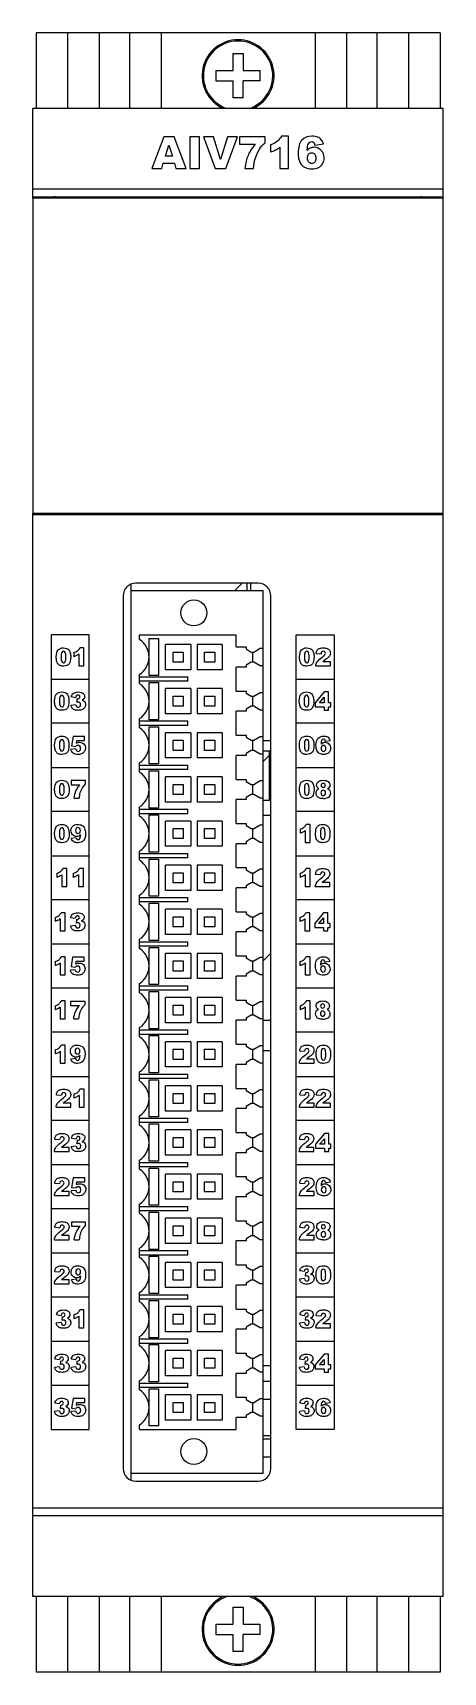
# Model space of a CAD drawing. Header units: millimetres. Extents: x 103 to 136, y 26 to 156.
import ezdxf

# ---------------------------------------------------------------- set-up
doc = ezdxf.new("R2010")
doc.units = ezdxf.units.MM
doc.header["$LTSCALE"] = 16.335
doc.layers.get('0').update_dxf_attribs({"linetype": 'CONTINUOUS'})

msp = doc.modelspace()

# ---------------------------------------------------------------- linework, layer by layer
at = {"linetype": 'Continuous'}
for p, q in [((103.69, 156.12), (103.69, 150.12)), ((135.69, 156.12), (103.69, 156.12)), ((106.19, 156.12), (106.19, 150.12)), ((108.69, 156.12), (108.69, 150.12)), ((111.09, 156.12), (111.09, 150.12)), ((113.59, 156.12), (113.59, 150.12)), ((125.79, 156.12), (125.79, 150.12)), ((128.29, 156.12), (128.29, 150.12)), ((130.69, 156.12), (130.69, 150.12)), ((133.19, 156.12), (133.19, 150.12)), ((135.69, 156.12), (135.69, 150.12)), ((119.29, 153.12), (119.29, 154.47)), ((119.29, 154.47), (120.09, 154.47)), ((120.09, 154.47), (120.09, 153.12)), ((117.94, 153.12), (117.94, 152.32)), ((117.94, 153.12), (119.29, 153.12)), ((117.94, 152.32), (119.29, 152.32)), ((119.29, 150.97), (119.29, 152.32)), ((120.09, 153.12), (121.44, 153.12)), ((120.09, 150.97), (120.09, 152.32)), ((121.44, 152.32), (120.09, 152.32)), ((121.44, 152.32), (121.44, 153.12)), ((120.09, 150.97), (119.29, 150.97)), ((103.44, 143.02), (103.44, 150.12)), ((135.94, 150.12), (103.44, 150.12)), ((135.94, 143.02), (135.94, 150.12)), ((113.8, 147.87), (112.86, 145.37)), ((114.64, 147.87), (113.8, 147.87)), ((113.94, 146.33), (114.21, 147.22)), ((114.21, 147.22), (114.49, 146.33)), ((115.58, 145.37), (114.64, 147.87)), ((115.86, 147.87), (115.86, 145.37)), ((116.63, 147.87), (115.86, 147.87)), ((116.63, 145.37), (116.63, 147.87)), ((116.94, 147.87), (117.88, 145.37)), ((117.75, 147.87), (116.94, 147.87)), ((118.31, 146.07), (117.75, 147.87)), ((118.86, 147.87), (118.31, 146.07)), ((118.72, 145.37), (119.65, 147.87)), ((119.65, 147.87), (118.86, 147.87)), ((119.8, 147.87), (119.8, 147.29)), ((121.83, 147.87), (119.8, 147.87)), ((119.8, 147.29), (121.04, 147.29)), ((121.83, 147.4), (121.83, 147.87)), ((122.26, 147.24), (122.26, 146.68)), ((122.99, 147.04), (122.99, 145.37)), ((123.69, 147.92), (123.12, 147.92)), ((123.69, 145.37), (123.69, 147.92)), ((125.77, 147.22), (126.46, 147.31)), ((113.65, 145.37), (113.77, 145.79)), ((113.77, 145.79), (114.65, 145.79)), ((114.49, 146.33), (113.94, 146.33)), ((114.65, 145.79), (114.77, 145.37)), ((112.86, 145.37), (113.65, 145.37)), ((114.77, 145.37), (115.58, 145.37)), ((115.86, 145.37), (116.63, 145.37)), ((117.88, 145.37), (118.72, 145.37)), ((120.22, 145.37), (120.91, 145.37)), ((122.99, 145.37), (123.69, 145.37)), ((135.94, 143.72), (103.44, 143.72)), ((103.44, 143.12), (135.94, 143.12)), ((103.44, 143.02), (103.44, 118.02)), ((135.94, 143.02), (103.44, 143.02)), ((119.14, 143.02), (119.24, 143.12)), ((134.95, 143.02), (135.05, 143.12)), ((135.94, 118.02), (135.94, 143.02)), ((103.44, 32.12), (103.44, 118.02)), ((103.44, 118.02), (135.94, 118.02)), ((103.44, 117.92), (135.94, 117.92)), ((109.85, 117.92), (109.95, 118.02)), ((125.65, 117.92), (125.75, 118.02)), ((135.94, 32.12), (135.94, 118.02)), ((111.19, 112.39), (111.19, 111.87)), ((111.19, 111.87), (111.19, 41.87)), ((121.69, 111.87), (111.19, 111.87)), ((121.29, 112.47), (111.59, 112.47)), ((119.41, 111.87), (120.01, 112.47)), ((120.39, 112.47), (120.39, 111.87)), ((120.69, 111.87), (120.69, 112.47)), ((121.69, 41.87), (121.69, 111.87)), ((110.59, 111.47), (110.59, 42.27)), ((122.29, 42.27), (122.29, 111.47)), ((104.89, 108.37), (104.89, 45.37)), ((107.89, 108.37), (104.89, 108.37)), ((107.89, 45.37), (107.89, 108.37)), ((111.89, 108.01), (111.89, 108.37)), ((111.89, 108.37), (119.54, 108.37)), ((112.64, 106.63), (112.64, 108.1)), ((112.64, 108.1), (113.39, 108.1)), ((113.39, 108.1), (113.39, 105.15)), ((119.54, 107.42), (119.54, 108.37)), ((124.29, 45.37), (124.29, 108.37)), ((124.29, 108.37), (127.29, 108.37)), ((127.29, 108.37), (127.29, 45.37)), ((106.68, 106.97), (106.68, 106.65)), ((107.08, 106.86), (107.08, 105.92)), ((107.48, 107.35), (107.16, 107.35)), ((107.48, 105.92), (107.48, 107.35)), ((112.64, 105.15), (112.64, 106.62)), ((113.94, 105.62), (113.94, 107.62)), ((115.94, 107.62), (113.94, 107.62)), ((114.54, 106.22), (114.54, 107.02)), ((114.54, 107.02), (115.34, 107.02)), ((115.34, 107.02), (115.34, 106.22)), ((115.94, 107.62), (115.94, 105.62)), ((116.44, 107.62), (116.44, 105.62)), ((118.44, 107.62), (116.44, 107.62)), ((117.04, 106.22), (117.04, 107.02)), ((117.04, 107.02), (117.84, 107.02)), ((117.84, 107.02), (117.84, 106.22)), ((118.44, 107.62), (118.44, 105.62)), ((119.54, 107.42), (120.34, 107.42)), ((120.34, 107.42), (120.34, 107.26)), ((120.34, 107.26), (120.74, 107.02)), ((120.74, 107.02), (120.94, 107.02)), ((120.84, 107.02), (120.84, 106.22)), ((120.94, 107.02), (121.44, 107.32)), ((121.44, 107.32), (121.69, 107.32)), ((125.87, 106.9), (126.26, 106.87)), ((107.08, 105.92), (107.48, 105.92)), ((115.94, 105.62), (113.94, 105.62)), ((115.34, 106.22), (114.54, 106.22)), ((118.44, 105.62), (116.44, 105.62)), ((117.84, 106.22), (117.04, 106.22)), ((119.54, 103.92), (119.54, 105.82)), ((120.34, 105.82), (119.54, 105.82)), ((120.74, 106.22), (120.34, 105.98)), ((120.34, 105.98), (120.34, 105.82)), ((120.94, 106.22), (120.74, 106.22)), ((121.44, 105.92), (120.94, 106.22)), ((121.69, 105.92), (121.44, 105.92)), ((125.84, 105.92), (127.01, 105.92)), ((126.49, 106.32), (126.4, 106.24)), ((127.01, 106.24), (126.4, 106.24)), ((126.65, 106.44), (126.49, 106.32)), ((127.01, 105.92), (127.01, 106.24)), ((104.89, 104.87), (107.89, 104.87)), ((111.89, 104.51), (111.89, 105.24)), ((111.89, 105.05), (115.71, 105.05)), ((115.71, 104.7), (111.89, 104.7)), ((113.39, 105.15), (112.64, 105.15)), ((112.64, 103.13), (112.64, 104.6)), ((112.64, 104.6), (113.39, 104.6)), ((113.39, 104.6), (113.39, 101.65)), ((113.94, 102.12), (113.94, 104.12)), ((115.94, 104.12), (113.94, 104.12)), ((115.71, 104.7), (115.71, 105.05)), ((115.94, 104.12), (115.94, 102.12)), ((116.44, 104.12), (116.44, 102.12)), ((118.44, 104.12), (116.44, 104.12)), ((118.44, 104.12), (118.44, 102.12)), ((124.29, 104.87), (127.29, 104.87)), ((106.84, 102.84), (106.45, 102.79)), ((106.47, 103.48), (106.84, 103.42)), ((106.93, 103.3), (106.91, 103.03)), ((106.93, 103.3), (106.98, 103.3)), ((112.64, 101.65), (112.64, 103.12)), ((114.54, 102.72), (114.54, 103.52)), ((114.54, 103.52), (115.34, 103.52)), ((115.34, 102.72), (114.54, 102.72)), ((115.34, 103.52), (115.34, 102.72)), ((117.04, 102.72), (117.04, 103.52)), ((117.04, 103.52), (117.84, 103.52)), ((117.84, 102.72), (117.04, 102.72)), ((117.84, 103.52), (117.84, 102.72)), ((119.54, 103.92), (120.34, 103.92)), ((120.34, 103.92), (120.34, 103.76)), ((120.34, 103.76), (120.74, 103.52)), ((120.74, 102.72), (120.34, 102.48)), ((120.74, 103.52), (120.94, 103.52)), ((120.94, 102.72), (120.74, 102.72)), ((120.84, 103.52), (120.84, 102.72)), ((120.94, 103.52), (121.44, 103.82)), ((121.44, 102.42), (120.94, 102.72)), ((121.44, 103.82), (121.69, 103.82)), ((126.51, 103.85), (125.81, 103)), ((125.81, 103), (125.81, 102.68)), ((126.14, 102.99), (126.51, 103.43)), ((126.51, 102.99), (126.14, 102.99)), ((126.85, 103.85), (126.51, 103.85)), ((126.51, 103.43), (126.51, 102.99)), ((126.85, 102.99), (126.85, 103.85)), ((127.03, 102.99), (126.85, 102.99)), ((127.03, 102.68), (127.03, 102.99)), ((111.89, 101.01), (111.89, 101.74)), ((111.89, 101.55), (115.71, 101.55)), ((113.39, 101.65), (112.64, 101.65)), ((115.94, 102.12), (113.94, 102.12)), ((115.71, 101.2), (115.71, 101.55)), ((118.44, 102.12), (116.44, 102.12)), ((119.54, 100.42), (119.54, 102.32)), ((120.34, 102.32), (119.54, 102.32)), ((120.34, 102.48), (120.34, 102.32)), ((121.69, 102.42), (121.44, 102.42)), ((125.81, 102.68), (126.51, 102.68)), ((126.51, 102.68), (126.51, 102.42)), ((126.51, 102.42), (126.85, 102.42)), ((126.85, 102.42), (126.85, 102.68)), ((126.85, 102.68), (127.03, 102.68)), ((107.89, 101.37), (104.89, 101.37)), ((106.62, 100.32), (106.5, 99.57)), ((107.54, 100.32), (106.62, 100.32)), ((107.54, 100.01), (107.54, 100.32)), ((115.71, 101.2), (111.89, 101.2)), ((112.64, 99.63), (112.64, 101.1)), ((112.64, 101.1), (113.39, 101.1)), ((113.39, 101.1), (113.39, 98.15)), ((113.94, 98.62), (113.94, 100.62)), ((115.94, 100.62), (113.94, 100.62)), ((115.94, 100.62), (115.94, 98.62)), ((116.44, 100.62), (116.44, 98.62)), ((118.44, 100.62), (116.44, 100.62)), ((118.44, 100.62), (118.44, 98.62)), ((119.54, 100.42), (120.34, 100.42)), ((120.34, 100.42), (120.34, 100.26)), ((120.34, 100.26), (120.74, 100.02)), ((120.94, 100.02), (121.44, 100.32)), ((121.44, 100.32), (121.69, 100.32)), ((127.29, 101.37), (124.29, 101.37)), ((106.84, 99.33), (106.45, 99.29)), ((106.5, 99.57), (106.83, 99.52)), ((106.89, 99.8), (106.92, 100.01)), ((106.92, 100.01), (107.54, 100.01)), ((112.64, 98.15), (112.64, 99.62)), ((114.54, 99.22), (114.54, 100.02)), ((114.54, 100.02), (115.34, 100.02)), ((115.34, 99.22), (114.54, 99.22)), ((115.34, 100.02), (115.34, 99.22)), ((117.04, 99.22), (117.04, 100.02)), ((117.04, 100.02), (117.84, 100.02)), ((117.84, 99.22), (117.04, 99.22)), ((117.84, 100.02), (117.84, 99.22)), ((119.54, 96.92), (119.54, 98.82)), ((120.34, 98.82), (119.54, 98.82)), ((120.74, 99.22), (120.34, 98.98)), ((120.34, 98.98), (120.34, 98.82)), ((120.74, 100.02), (120.94, 100.02)), ((120.94, 99.22), (120.74, 99.22)), ((120.84, 100.02), (120.84, 99.22)), ((121.44, 98.92), (120.94, 99.22)), ((121.69, 98.92), (121.44, 98.92)), ((122.29, 99.98), (121.69, 99.98)), ((121.69, 99.18), (122.29, 99.18)), ((121.69, 98.34), (122.19, 98.84)), ((122.19, 95.28), (122.19, 99.18)), ((126.6, 99.96), (126.99, 100.01)), ((104.89, 97.87), (107.89, 97.87)), ((111.89, 97.51), (111.89, 98.24)), ((111.89, 98.05), (115.71, 98.05)), ((115.71, 97.7), (111.89, 97.7)), ((113.39, 98.15), (112.64, 98.15)), ((112.64, 96.13), (112.64, 97.6)), ((112.64, 97.6), (113.39, 97.6)), ((113.39, 97.6), (113.39, 94.65)), ((115.94, 98.62), (113.94, 98.62)), ((115.71, 97.7), (115.71, 98.05)), ((118.44, 98.62), (116.44, 98.62)), ((124.29, 97.87), (127.29, 97.87)), ((106.47, 96.82), (106.47, 96.49)), ((107.61, 96.82), (106.47, 96.82)), ((106.47, 96.49), (107.16, 96.49)), ((107.61, 96.56), (107.61, 96.82)), ((113.94, 95.12), (113.94, 97.12)), ((115.94, 97.12), (113.94, 97.12)), ((114.54, 95.72), (114.54, 96.52)), ((114.54, 96.52), (115.34, 96.52)), ((115.34, 96.52), (115.34, 95.72)), ((115.94, 97.12), (115.94, 95.12)), ((116.44, 97.12), (116.44, 95.12)), ((118.44, 97.12), (116.44, 97.12)), ((117.04, 95.72), (117.04, 96.52)), ((117.04, 96.52), (117.84, 96.52)), ((117.84, 96.52), (117.84, 95.72)), ((118.44, 97.12), (118.44, 95.12)), ((119.54, 96.92), (120.34, 96.92)), ((120.34, 96.92), (120.34, 96.76)), ((120.34, 96.76), (120.74, 96.52)), ((120.74, 96.52), (120.94, 96.52)), ((120.84, 96.52), (120.84, 95.72)), ((120.94, 96.52), (121.44, 96.82)), ((121.44, 96.82), (121.69, 96.82)), ((106.71, 95.42), (107.1, 95.42)), ((112.64, 94.65), (112.64, 96.12)), ((115.94, 95.12), (113.94, 95.12)), ((115.34, 95.72), (114.54, 95.72)), ((118.44, 95.12), (116.44, 95.12)), ((117.84, 95.72), (117.04, 95.72)), ((119.54, 93.42), (119.54, 95.32)), ((120.34, 95.32), (119.54, 95.32)), ((120.74, 95.72), (120.34, 95.48)), ((120.34, 95.48), (120.34, 95.32)), ((120.94, 95.72), (120.74, 95.72)), ((121.44, 95.42), (120.94, 95.72)), ((121.69, 95.42), (121.44, 95.42)), ((121.69, 95.28), (122.29, 95.28)), ((107.89, 94.37), (104.89, 94.37)), ((111.89, 94.01), (111.89, 94.74)), ((111.89, 94.55), (115.71, 94.55)), ((115.71, 94.2), (111.89, 94.2)), ((113.39, 94.65), (112.64, 94.65)), ((112.64, 92.63), (112.64, 94.1)), ((112.64, 94.1), (113.39, 94.1)), ((113.39, 94.1), (113.39, 91.15)), ((113.94, 91.62), (113.94, 93.62)), ((115.94, 93.62), (113.94, 93.62)), ((115.71, 94.2), (115.71, 94.55)), ((115.94, 93.62), (115.94, 91.62)), ((116.44, 93.62), (116.44, 91.62)), ((118.44, 93.62), (116.44, 93.62)), ((118.44, 93.62), (118.44, 91.62)), ((121.69, 94.07), (122.29, 94.07)), ((127.29, 94.37), (124.29, 94.37)), ((112.64, 91.15), (112.64, 92.62)), ((114.54, 92.22), (114.54, 93.02)), ((114.54, 93.02), (115.34, 93.02)), ((115.34, 93.02), (115.34, 92.22)), ((117.04, 92.22), (117.04, 93.02)), ((117.04, 93.02), (117.84, 93.02)), ((117.84, 93.02), (117.84, 92.22)), ((119.54, 93.42), (120.34, 93.42)), ((120.34, 93.42), (120.34, 93.26)), ((120.34, 93.26), (120.74, 93.02)), ((120.74, 93.02), (120.94, 93.02)), ((120.84, 93.02), (120.84, 92.22)), ((120.94, 93.02), (121.44, 93.32)), ((121.44, 93.32), (121.69, 93.32)), ((124.6, 92.97), (124.6, 92.65)), ((125.01, 92.86), (125.01, 91.92)), ((125.4, 93.35), (125.08, 93.35)), ((125.4, 91.92), (125.4, 93.35)), ((106.87, 92.29), (106.48, 92.24)), ((111.89, 90.51), (111.89, 91.24)), ((111.89, 91.05), (115.71, 91.05)), ((113.39, 91.15), (112.64, 91.15)), ((115.94, 91.62), (113.94, 91.62)), ((115.34, 92.22), (114.54, 92.22)), ((115.71, 90.7), (115.71, 91.05)), ((118.44, 91.62), (116.44, 91.62)), ((117.84, 92.22), (117.04, 92.22)), ((119.54, 89.92), (119.54, 91.82)), ((120.34, 91.82), (119.54, 91.82)), ((120.74, 92.22), (120.34, 91.98)), ((120.34, 91.98), (120.34, 91.82)), ((120.94, 92.22), (120.74, 92.22)), ((121.44, 91.92), (120.94, 92.22)), ((121.69, 91.92), (121.44, 91.92)), ((125.01, 91.92), (125.4, 91.92)), ((104.89, 90.87), (107.89, 90.87)), ((106.13, 89.85), (105.81, 89.85)), ((106.13, 88.42), (106.13, 89.85)), ((107.44, 89.85), (107.12, 89.85)), ((107.44, 88.42), (107.44, 89.85)), ((115.71, 90.7), (111.89, 90.7)), ((112.64, 89.13), (112.64, 90.6)), ((112.64, 90.6), (113.39, 90.6)), ((113.39, 90.6), (113.39, 87.65)), ((113.94, 88.12), (113.94, 90.12)), ((115.94, 90.12), (113.94, 90.12)), ((115.94, 90.12), (115.94, 88.12)), ((116.44, 90.12), (116.44, 88.12)), ((118.44, 90.12), (116.44, 90.12)), ((118.44, 90.12), (118.44, 88.12)), ((119.54, 89.92), (120.34, 89.92)), ((120.34, 89.92), (120.34, 89.76)), ((120.34, 89.76), (120.74, 89.52)), ((120.94, 89.52), (121.44, 89.82)), ((121.44, 89.82), (121.69, 89.82)), ((124.29, 90.87), (127.29, 90.87)), ((125.41, 89.85), (125.08, 89.85)), ((125.41, 88.42), (125.41, 89.85)), ((105.33, 89.47), (105.33, 89.15)), ((105.74, 89.36), (105.74, 88.42)), ((105.74, 88.42), (106.13, 88.42)), ((106.64, 89.47), (106.64, 89.15)), ((107.05, 89.36), (107.05, 88.42)), ((107.05, 88.42), (107.44, 88.42)), ((112.64, 87.65), (112.64, 89.12)), ((114.54, 88.72), (114.54, 89.52)), ((114.54, 89.52), (115.34, 89.52)), ((115.34, 88.72), (114.54, 88.72)), ((115.34, 89.52), (115.34, 88.72)), ((117.04, 88.72), (117.04, 89.52)), ((117.04, 89.52), (117.84, 89.52)), ((117.84, 88.72), (117.04, 88.72)), ((117.84, 89.52), (117.84, 88.72)), ((120.74, 88.72), (120.34, 88.48)), ((120.34, 88.48), (120.34, 88.32)), ((120.74, 89.52), (120.94, 89.52)), ((120.94, 88.72), (120.74, 88.72)), ((120.84, 89.52), (120.84, 88.72)), ((121.44, 88.42), (120.94, 88.72)), ((121.69, 88.42), (121.44, 88.42)), ((124.6, 89.47), (124.6, 89.15)), ((125.01, 89.36), (125.01, 88.42)), ((125.01, 88.42), (125.41, 88.42)), ((125.8, 88.42), (126.97, 88.42)), ((125.83, 89.4), (126.22, 89.37)), ((126.45, 88.82), (126.36, 88.74)), ((126.97, 88.74), (126.36, 88.74)), ((126.61, 88.94), (126.45, 88.82)), ((126.97, 88.42), (126.97, 88.74)), ((107.89, 87.37), (104.89, 87.37)), ((111.89, 87.01), (111.89, 87.74)), ((111.89, 87.55), (115.71, 87.55)), ((115.71, 87.2), (111.89, 87.2)), ((113.39, 87.65), (112.64, 87.65)), ((115.94, 88.12), (113.94, 88.12)), ((115.71, 87.2), (115.71, 87.55)), ((118.44, 88.12), (116.44, 88.12)), ((119.54, 86.42), (119.54, 88.32)), ((120.34, 88.32), (119.54, 88.32)), ((127.29, 87.37), (124.29, 87.37)), ((105.2, 85.97), (105.2, 85.65)), ((105.61, 85.86), (105.61, 84.92)), ((106, 86.35), (105.68, 86.35)), ((106, 84.92), (106, 86.35)), ((106.43, 85.98), (106.8, 85.92)), ((106.89, 85.8), (106.87, 85.53)), ((106.89, 85.8), (106.94, 85.8)), ((112.64, 85.63), (112.64, 87.1)), ((112.64, 87.1), (113.39, 87.1)), ((113.39, 87.1), (113.39, 84.15)), ((113.94, 84.62), (113.94, 86.62)), ((115.94, 86.62), (113.94, 86.62)), ((114.54, 85.22), (114.54, 86.02)), ((114.54, 86.02), (115.34, 86.02)), ((115.34, 86.02), (115.34, 85.22)), ((115.94, 86.62), (115.94, 84.62)), ((116.44, 86.62), (116.44, 84.62)), ((118.44, 86.62), (116.44, 86.62)), ((117.04, 85.22), (117.04, 86.02)), ((117.04, 86.02), (117.84, 86.02)), ((117.84, 86.02), (117.84, 85.22)), ((118.44, 86.62), (118.44, 84.62)), ((119.54, 86.42), (120.34, 86.42)), ((120.34, 86.42), (120.34, 86.26)), ((120.34, 86.26), (120.74, 86.02)), ((120.74, 86.02), (120.94, 86.02)), ((120.84, 86.02), (120.84, 85.22)), ((120.94, 86.02), (121.44, 86.32)), ((121.44, 86.32), (121.69, 86.32)), ((124.58, 85.97), (124.58, 85.65)), ((124.99, 85.86), (124.99, 84.92)), ((125.38, 86.35), (125.06, 86.35)), ((125.38, 84.92), (125.38, 86.35)), ((126.47, 86.35), (125.77, 85.5)), ((126.1, 85.49), (126.47, 85.93)), ((126.81, 86.35), (126.47, 86.35)), ((126.47, 85.93), (126.47, 85.49)), ((126.81, 85.49), (126.81, 86.35)), ((105.61, 84.92), (106, 84.92)), ((106.8, 85.34), (106.41, 85.29)), ((112.64, 84.15), (112.64, 85.62)), ((115.94, 84.62), (113.94, 84.62)), ((115.34, 85.22), (114.54, 85.22)), ((118.44, 84.62), (116.44, 84.62)), ((117.84, 85.22), (117.04, 85.22)), ((120.34, 84.82), (119.54, 84.82)), ((119.54, 82.92), (119.54, 84.82)), ((120.74, 85.22), (120.34, 84.98)), ((120.34, 84.98), (120.34, 84.82)), ((120.94, 85.22), (120.74, 85.22)), ((121.44, 84.92), (120.94, 85.22)), ((121.69, 84.92), (121.44, 84.92)), ((124.99, 84.92), (125.38, 84.92)), ((125.77, 85.5), (125.77, 85.18)), ((125.77, 85.18), (126.47, 85.18)), ((126.47, 85.49), (126.1, 85.49)), ((126.47, 85.18), (126.47, 84.92)), ((126.47, 84.92), (126.81, 84.92)), ((126.99, 85.49), (126.81, 85.49)), ((126.81, 85.18), (126.99, 85.18)), ((126.81, 84.92), (126.81, 85.18)), ((126.99, 85.18), (126.99, 85.49)), ((104.89, 83.87), (107.89, 83.87)), ((111.89, 83.51), (111.89, 84.24)), ((111.89, 84.05), (115.71, 84.05)), ((115.71, 83.7), (111.89, 83.7)), ((113.39, 84.15), (112.64, 84.15)), ((112.64, 82.13), (112.64, 83.6)), ((112.64, 83.6), (113.39, 83.6)), ((113.39, 83.6), (113.39, 80.65)), ((115.71, 83.7), (115.71, 84.05)), ((124.29, 83.87), (127.29, 83.87)), ((105.2, 82.47), (105.2, 82.15)), ((105.61, 82.36), (105.61, 81.42)), ((106, 82.85), (105.68, 82.85)), ((106, 81.42), (106, 82.85)), ((106.58, 82.82), (106.46, 82.07)), ((106.46, 82.07), (106.79, 82.02)), ((107.5, 82.82), (106.58, 82.82)), ((106.85, 82.3), (106.88, 82.51)), ((106.88, 82.51), (107.5, 82.51)), ((107.5, 82.51), (107.5, 82.82)), ((112.64, 80.65), (112.64, 82.12)), ((113.94, 81.12), (113.94, 83.12)), ((115.94, 83.12), (113.94, 83.12)), ((114.54, 82.52), (115.34, 82.52)), ((114.54, 81.72), (114.54, 82.52)), ((115.34, 82.52), (115.34, 81.72)), ((115.94, 83.12), (115.94, 81.12)), ((116.44, 83.12), (116.44, 81.12)), ((118.44, 83.12), (116.44, 83.12)), ((117.04, 82.52), (117.84, 82.52)), ((117.04, 81.72), (117.04, 82.52)), ((117.84, 82.52), (117.84, 81.72)), ((118.44, 83.12), (118.44, 81.12)), ((119.54, 82.92), (120.34, 82.92)), ((120.34, 82.92), (120.34, 82.76)), ((120.34, 82.76), (120.74, 82.52)), ((120.74, 82.52), (120.94, 82.52)), ((120.84, 82.52), (120.84, 81.72)), ((120.94, 82.52), (121.44, 82.82)), ((121.44, 82.82), (121.69, 82.82)), ((121.69, 82.53), (122.29, 83.13)), ((124.59, 82.47), (124.59, 82.15)), ((125, 82.36), (125, 81.42)), ((125.4, 82.85), (125.08, 82.85)), ((125.4, 81.42), (125.4, 82.85)), ((126.56, 82.46), (126.95, 82.51)), ((105.61, 81.42), (106, 81.42)), ((106.8, 81.83), (106.41, 81.79)), ((111.89, 80.01), (111.89, 80.74)), ((113.39, 80.65), (112.64, 80.65)), ((115.94, 81.12), (113.94, 81.12)), ((115.34, 81.72), (114.54, 81.72)), ((118.44, 81.12), (116.44, 81.12)), ((117.84, 81.72), (117.04, 81.72)), ((120.34, 81.32), (119.54, 81.32)), ((119.54, 79.42), (119.54, 81.32)), ((120.74, 81.72), (120.34, 81.48)), ((120.34, 81.48), (120.34, 81.32)), ((120.94, 81.72), (120.74, 81.72)), ((121.44, 81.42), (120.94, 81.72)), ((121.69, 81.42), (121.44, 81.42)), ((125, 81.42), (125.4, 81.42)), ((107.89, 80.37), (104.89, 80.37)), ((106, 79.35), (105.68, 79.35)), ((106, 77.92), (106, 79.35)), ((106.43, 79.32), (106.43, 78.99)), ((107.57, 79.32), (106.43, 79.32)), ((107.57, 79.06), (107.57, 79.32)), ((111.89, 80.55), (115.71, 80.55)), ((115.71, 80.2), (111.89, 80.2)), ((112.64, 80.1), (113.39, 80.1)), ((112.64, 78.63), (112.64, 80.1)), ((113.39, 80.1), (113.39, 77.15)), ((115.94, 79.62), (113.94, 79.62)), ((113.94, 77.62), (113.94, 79.62)), ((115.71, 80.2), (115.71, 80.55)), ((115.94, 79.62), (115.94, 77.62)), ((118.44, 79.62), (116.44, 79.62)), ((116.44, 79.62), (116.44, 77.62)), ((118.44, 79.62), (118.44, 77.62)), ((119.54, 79.42), (120.34, 79.42)), ((120.34, 79.42), (120.34, 79.26)), ((120.94, 79.02), (121.44, 79.32)), ((121.44, 79.32), (121.69, 79.32)), ((127.29, 80.37), (124.29, 80.37)), ((125.4, 79.35), (125.08, 79.35)), ((125.4, 77.92), (125.4, 79.35)), ((105.2, 78.97), (105.2, 78.65)), ((105.61, 78.86), (105.61, 77.92)), ((106.43, 78.99), (107.12, 78.99)), ((112.64, 77.15), (112.64, 78.62)), ((114.54, 79.02), (115.34, 79.02)), ((114.54, 78.22), (114.54, 79.02)), ((115.34, 78.22), (114.54, 78.22)), ((115.34, 79.02), (115.34, 78.22)), ((117.04, 79.02), (117.84, 79.02)), ((117.04, 78.22), (117.04, 79.02)), ((117.84, 78.22), (117.04, 78.22)), ((117.84, 79.02), (117.84, 78.22)), ((120.34, 79.26), (120.74, 79.02)), ((120.74, 78.22), (120.34, 77.98)), ((120.74, 79.02), (120.94, 79.02)), ((120.94, 78.22), (120.74, 78.22)), ((120.84, 79.02), (120.84, 78.22)), ((121.44, 77.92), (120.94, 78.22)), ((124.6, 78.97), (124.6, 78.65)), ((125.01, 78.86), (125.01, 77.92)), ((107.89, 76.87), (104.89, 76.87)), ((105.61, 77.92), (106, 77.92)), ((106.67, 77.92), (107.06, 77.92)), ((111.89, 76.51), (111.89, 77.24)), ((111.89, 77.05), (115.71, 77.05)), ((113.39, 77.15), (112.64, 77.15)), ((115.94, 77.62), (113.94, 77.62)), ((115.71, 76.7), (115.71, 77.05)), ((118.44, 77.62), (116.44, 77.62)), ((120.34, 77.82), (119.54, 77.82)), ((119.54, 75.92), (119.54, 77.82)), ((120.34, 77.98), (120.34, 77.82)), ((121.69, 77.92), (121.44, 77.92)), ((121.69, 77.82), (122.29, 77.82)), ((121.69, 77.82), (122.29, 77.82)), ((127.29, 76.87), (124.29, 76.87)), ((125.01, 77.92), (125.4, 77.92)), ((105.2, 75.47), (105.2, 75.15)), ((106, 75.85), (105.68, 75.85)), ((106, 74.42), (106, 75.85)), ((115.71, 76.7), (111.89, 76.7)), ((112.64, 76.6), (113.39, 76.6)), ((112.64, 75.13), (112.64, 76.6)), ((113.39, 76.6), (113.39, 73.65)), ((115.94, 76.12), (113.94, 76.12)), ((113.94, 74.12), (113.94, 76.12)), ((114.54, 75.52), (115.34, 75.52)), ((114.54, 74.72), (114.54, 75.52)), ((115.34, 75.52), (115.34, 74.72)), ((115.94, 76.12), (115.94, 74.12)), ((118.44, 76.12), (116.44, 76.12)), ((116.44, 76.12), (116.44, 74.12)), ((117.04, 75.52), (117.84, 75.52)), ((117.04, 74.72), (117.04, 75.52)), ((117.84, 75.52), (117.84, 74.72)), ((118.44, 76.12), (118.44, 74.12)), ((119.54, 75.92), (120.34, 75.92)), ((120.34, 75.92), (120.34, 75.76)), ((120.34, 75.76), (120.74, 75.52)), ((120.74, 75.52), (120.94, 75.52)), ((120.84, 75.52), (120.84, 74.72)), ((120.94, 75.52), (121.44, 75.82)), ((121.44, 75.82), (121.69, 75.82)), ((121.69, 75.42), (122.29, 75.42)), ((121.69, 75.42), (122.29, 75.42)), ((105.61, 75.36), (105.61, 74.42)), ((105.61, 74.42), (106, 74.42)), ((106.83, 74.79), (106.44, 74.74)), ((112.64, 73.65), (112.64, 75.12)), ((115.94, 74.12), (113.94, 74.12)), ((115.34, 74.72), (114.54, 74.72)), ((118.44, 74.12), (116.44, 74.12)), ((117.84, 74.72), (117.04, 74.72)), ((120.34, 74.32), (119.54, 74.32)), ((119.54, 72.42), (119.54, 74.32)), ((120.74, 74.72), (120.34, 74.48)), ((120.34, 74.48), (120.34, 74.32)), ((120.94, 74.72), (120.74, 74.72)), ((121.44, 74.42), (120.94, 74.72)), ((121.69, 74.42), (121.44, 74.42)), ((124.55, 74.42), (125.71, 74.42)), ((124.58, 75.4), (124.96, 75.37)), ((125.2, 74.82), (125.11, 74.74)), ((125.71, 74.74), (125.11, 74.74)), ((125.36, 74.94), (125.2, 74.82)), ((125.71, 74.42), (125.71, 74.74)), ((104.89, 73.37), (107.89, 73.37)), ((111.89, 73.01), (111.89, 73.74)), ((111.89, 73.55), (115.71, 73.55)), ((115.71, 73.2), (111.89, 73.2)), ((113.39, 73.65), (112.64, 73.65)), ((112.64, 73.1), (113.39, 73.1)), ((112.64, 71.63), (112.64, 73.1)), ((113.39, 73.1), (113.39, 70.15)), ((115.71, 73.2), (115.71, 73.55)), ((124.29, 73.37), (127.29, 73.37)), ((105.31, 71.9), (105.7, 71.87)), ((106.69, 71.97), (106.69, 71.65)), ((107.1, 71.86), (107.1, 70.92)), ((107.49, 72.35), (107.17, 72.35)), ((107.49, 70.92), (107.49, 72.35)), ((112.64, 70.15), (112.64, 71.62)), ((115.94, 72.62), (113.94, 72.62)), ((113.94, 70.62), (113.94, 72.62)), ((114.54, 72.02), (115.34, 72.02)), ((114.54, 71.22), (114.54, 72.02)), ((115.34, 72.02), (115.34, 71.22)), ((115.94, 72.62), (115.94, 70.62)), ((118.44, 72.62), (116.44, 72.62)), ((116.44, 72.62), (116.44, 70.62)), ((117.04, 72.02), (117.84, 72.02)), ((117.04, 71.22), (117.04, 72.02)), ((117.84, 72.02), (117.84, 71.22)), ((118.44, 72.62), (118.44, 70.62)), ((119.54, 72.42), (120.34, 72.42)), ((120.34, 72.42), (120.34, 72.26)), ((120.34, 72.26), (120.74, 72.02)), ((120.74, 72.02), (120.94, 72.02)), ((120.84, 72.02), (120.84, 71.22)), ((120.94, 72.02), (121.44, 72.32)), ((121.44, 72.32), (121.69, 72.32)), ((124.58, 71.9), (124.97, 71.87)), ((125.88, 71.9), (126.27, 71.87)), ((105.28, 70.92), (106.44, 70.92)), ((105.93, 71.32), (105.84, 71.24)), ((106.44, 71.24), (105.84, 71.24)), ((106.09, 71.44), (105.93, 71.32)), ((106.44, 70.92), (106.44, 71.24)), ((107.1, 70.92), (107.49, 70.92)), ((111.89, 69.51), (111.89, 70.24)), ((115.94, 70.62), (113.94, 70.62)), ((115.34, 71.22), (114.54, 71.22)), ((118.44, 70.62), (116.44, 70.62)), ((117.84, 71.22), (117.04, 71.22)), ((120.34, 70.82), (119.54, 70.82)), ((119.54, 68.92), (119.54, 70.82)), ((120.74, 71.22), (120.34, 70.98)), ((120.34, 70.98), (120.34, 70.82)), ((120.94, 71.22), (120.74, 71.22)), ((121.44, 70.92), (120.94, 71.22)), ((121.69, 70.92), (121.44, 70.92)), ((124.55, 70.92), (125.72, 70.92)), ((125.2, 71.32), (125.11, 71.24)), ((125.72, 71.24), (125.11, 71.24)), ((125.36, 71.44), (125.2, 71.32)), ((125.72, 70.92), (125.72, 71.24)), ((125.85, 70.92), (127.02, 70.92)), ((126.51, 71.32), (126.41, 71.24)), ((127.02, 71.24), (126.41, 71.24)), ((126.66, 71.44), (126.51, 71.32)), ((127.02, 70.92), (127.02, 71.24)), ((107.89, 69.87), (104.89, 69.87)), ((111.89, 70.05), (115.71, 70.05)), ((115.71, 69.7), (111.89, 69.7)), ((113.39, 70.15), (112.64, 70.15)), ((112.64, 69.6), (113.39, 69.6)), ((112.64, 68.13), (112.64, 69.6)), ((113.39, 69.6), (113.39, 66.65)), ((115.94, 69.12), (113.94, 69.12)), ((113.94, 67.12), (113.94, 69.12)), ((115.71, 69.7), (115.71, 70.05)), ((115.94, 69.12), (115.94, 67.12)), ((118.44, 69.12), (116.44, 69.12)), ((116.44, 69.12), (116.44, 67.12)), ((118.44, 69.12), (118.44, 67.12)), ((119.54, 68.92), (120.34, 68.92)), ((120.34, 68.92), (120.34, 68.76)), ((127.29, 69.87), (124.29, 69.87)), ((105.17, 68.4), (105.56, 68.37)), ((105.8, 67.82), (105.71, 67.74)), ((106.31, 67.74), (105.71, 67.74)), ((105.96, 67.94), (105.8, 67.82)), ((106.31, 67.42), (106.31, 67.74)), ((106.86, 67.84), (106.47, 67.79)), ((106.49, 68.48), (106.86, 68.42)), ((106.94, 68.3), (106.92, 68.03)), ((106.94, 68.3), (106.99, 68.3)), ((112.64, 66.65), (112.64, 68.12)), ((114.54, 68.52), (115.34, 68.52)), ((114.54, 67.72), (114.54, 68.52)), ((115.34, 67.72), (114.54, 67.72)), ((115.34, 68.52), (115.34, 67.72)), ((117.04, 68.52), (117.84, 68.52)), ((117.04, 67.72), (117.04, 68.52)), ((117.84, 67.72), (117.04, 67.72)), ((117.84, 68.52), (117.84, 67.72)), ((120.34, 68.76), (120.74, 68.52)), ((120.74, 67.72), (120.34, 67.48)), ((120.74, 68.52), (120.94, 68.52)), ((120.94, 67.72), (120.74, 67.72)), ((120.84, 68.52), (120.84, 67.72)), ((120.94, 68.52), (121.44, 68.82)), ((121.44, 67.42), (120.94, 67.72)), ((121.44, 68.82), (121.69, 68.82)), ((124.56, 68.4), (124.95, 68.37)), ((125.18, 67.82), (125.09, 67.74)), ((125.69, 67.74), (125.09, 67.74)), ((125.34, 67.94), (125.18, 67.82)), ((125.69, 67.42), (125.69, 67.74)), ((126.53, 68.85), (125.82, 68)), ((125.82, 68), (125.82, 67.68)), ((125.82, 67.68), (126.53, 67.68)), ((126.15, 67.99), (126.53, 68.43)), ((126.53, 67.99), (126.15, 67.99)), ((126.87, 68.85), (126.53, 68.85)), ((126.53, 68.43), (126.53, 67.99)), ((126.53, 67.68), (126.53, 67.42)), ((126.87, 67.99), (126.87, 68.85)), ((127.04, 67.99), (126.87, 67.99)), ((126.87, 67.68), (127.04, 67.68)), ((126.87, 67.42), (126.87, 67.68)), ((127.04, 67.68), (127.04, 67.99)), ((104.89, 66.37), (107.89, 66.37)), ((105.15, 67.42), (106.31, 67.42)), ((111.89, 66.01), (111.89, 66.74)), ((111.89, 66.55), (115.71, 66.55)), ((113.39, 66.65), (112.64, 66.65)), ((115.94, 67.12), (113.94, 67.12)), ((115.71, 66.2), (115.71, 66.55)), ((118.44, 67.12), (116.44, 67.12)), ((120.34, 67.32), (119.54, 67.32)), ((119.54, 65.42), (119.54, 67.32)), ((120.34, 67.48), (120.34, 67.32)), ((121.69, 67.42), (121.44, 67.42)), ((124.29, 66.37), (127.29, 66.37)), ((124.53, 67.42), (125.69, 67.42)), ((126.53, 67.42), (126.87, 67.42)), ((106.64, 65.32), (106.51, 64.57)), ((107.56, 65.32), (106.64, 65.32)), ((106.9, 64.8), (106.93, 65.01)), ((106.93, 65.01), (107.56, 65.01)), ((107.56, 65.01), (107.56, 65.32)), ((115.71, 66.2), (111.89, 66.2)), ((112.64, 66.1), (113.39, 66.1)), ((112.64, 64.63), (112.64, 66.1)), ((113.39, 66.1), (113.39, 63.15)), ((115.94, 65.62), (113.94, 65.62)), ((113.94, 63.62), (113.94, 65.62)), ((114.54, 65.02), (115.34, 65.02)), ((114.54, 64.22), (114.54, 65.02)), ((115.34, 65.02), (115.34, 64.22)), ((115.94, 65.62), (115.94, 63.62)), ((118.44, 65.62), (116.44, 65.62)), ((116.44, 65.62), (116.44, 63.62)), ((117.04, 65.02), (117.84, 65.02)), ((117.04, 64.22), (117.04, 65.02)), ((117.84, 65.02), (117.84, 64.22)), ((118.44, 65.62), (118.44, 63.62)), ((119.54, 65.42), (120.34, 65.42)), ((120.34, 65.42), (120.34, 65.26)), ((120.34, 65.26), (120.74, 65.02)), ((120.74, 65.02), (120.94, 65.02)), ((120.84, 65.02), (120.84, 64.22)), ((120.94, 65.02), (121.44, 65.32)), ((121.44, 65.32), (121.69, 65.32)), ((126.61, 64.96), (127, 65.01)), ((105.14, 63.92), (106.31, 63.92)), ((105.17, 64.9), (105.56, 64.87)), ((105.8, 64.32), (105.7, 64.24)), ((106.31, 64.24), (105.7, 64.24)), ((105.95, 64.44), (105.8, 64.32)), ((106.31, 63.92), (106.31, 64.24)), ((106.86, 64.33), (106.46, 64.29)), ((106.51, 64.57), (106.84, 64.52)), ((112.64, 63.15), (112.64, 64.62)), ((115.34, 64.22), (114.54, 64.22)), ((117.84, 64.22), (117.04, 64.22)), ((120.34, 63.82), (119.54, 63.82)), ((119.54, 61.92), (119.54, 63.82)), ((120.74, 64.22), (120.34, 63.98)), ((120.34, 63.98), (120.34, 63.82)), ((120.94, 64.22), (120.74, 64.22)), ((121.44, 63.92), (120.94, 64.22)), ((121.69, 63.92), (121.44, 63.92)), ((124.54, 63.92), (125.71, 63.92)), ((124.57, 64.9), (124.96, 64.87)), ((125.19, 64.32), (125.1, 64.24)), ((125.71, 64.24), (125.1, 64.24)), ((125.35, 64.44), (125.19, 64.32)), ((125.71, 63.92), (125.71, 64.24)), ((107.89, 62.87), (104.89, 62.87)), ((111.89, 62.51), (111.89, 63.24)), ((111.89, 63.05), (115.71, 63.05)), ((115.71, 62.7), (111.89, 62.7)), ((113.39, 63.15), (112.64, 63.15)), ((112.64, 62.6), (113.39, 62.6)), ((112.64, 61.13), (112.64, 62.6)), ((113.39, 62.6), (113.39, 59.65)), ((115.94, 63.62), (113.94, 63.62)), ((115.71, 62.7), (115.71, 63.05)), ((118.44, 63.62), (116.44, 63.62)), ((127.29, 62.87), (124.29, 62.87)), ((105.18, 61.4), (105.57, 61.37)), ((107.62, 61.82), (106.49, 61.82)), ((106.49, 61.82), (106.49, 61.49)), ((106.49, 61.49), (107.18, 61.49)), ((107.62, 61.56), (107.62, 61.82)), ((112.64, 59.65), (112.64, 61.12)), ((115.94, 62.12), (113.94, 62.12)), ((113.94, 60.12), (113.94, 62.12)), ((114.54, 61.52), (115.34, 61.52)), ((114.54, 60.72), (114.54, 61.52)), ((115.34, 61.52), (115.34, 60.72)), ((115.94, 62.12), (115.94, 60.12)), ((118.44, 62.12), (116.44, 62.12)), ((116.44, 62.12), (116.44, 60.12)), ((117.04, 61.52), (117.84, 61.52)), ((117.04, 60.72), (117.04, 61.52)), ((117.84, 61.52), (117.84, 60.72)), ((118.44, 62.12), (118.44, 60.12)), ((119.54, 61.92), (120.34, 61.92)), ((120.34, 61.92), (120.34, 61.76)), ((120.34, 61.76), (120.74, 61.52)), ((120.74, 61.52), (120.94, 61.52)), ((120.84, 61.52), (120.84, 60.72)), ((120.94, 61.52), (121.44, 61.82)), ((121.44, 61.82), (121.69, 61.82)), ((124.58, 61.4), (124.96, 61.37)), ((105.15, 60.42), (106.31, 60.42)), ((105.8, 60.82), (105.71, 60.74)), ((106.31, 60.74), (105.71, 60.74)), ((105.96, 60.94), (105.8, 60.82)), ((106.31, 60.42), (106.31, 60.74)), ((106.72, 60.42), (107.11, 60.42)), ((115.94, 60.12), (113.94, 60.12)), ((115.34, 60.72), (114.54, 60.72)), ((118.44, 60.12), (116.44, 60.12)), ((117.84, 60.72), (117.04, 60.72)), ((120.34, 60.32), (119.54, 60.32)), ((119.54, 58.42), (119.54, 60.32)), ((120.74, 60.72), (120.34, 60.48)), ((120.34, 60.48), (120.34, 60.32)), ((120.94, 60.72), (120.74, 60.72)), ((121.44, 60.42), (120.94, 60.72)), ((121.69, 60.42), (121.44, 60.42)), ((124.55, 60.42), (125.71, 60.42)), ((125.2, 60.82), (125.11, 60.74)), ((125.71, 60.74), (125.11, 60.74)), ((125.36, 60.94), (125.2, 60.82)), ((125.71, 60.42), (125.71, 60.74)), ((104.89, 59.37), (107.89, 59.37)), ((111.89, 59.01), (111.89, 59.74)), ((111.89, 59.55), (115.71, 59.55)), ((115.71, 59.2), (111.89, 59.2)), ((113.39, 59.65), (112.64, 59.65)), ((112.64, 59.1), (113.39, 59.1)), ((112.64, 57.63), (112.64, 59.1)), ((113.39, 59.1), (113.39, 56.15)), ((115.94, 58.62), (113.94, 58.62)), ((113.94, 56.62), (113.94, 58.62)), ((115.71, 59.2), (115.71, 59.55)), ((115.94, 58.62), (115.94, 56.62)), ((118.44, 58.62), (116.44, 58.62)), ((116.44, 58.62), (116.44, 56.62)), ((118.44, 58.62), (118.44, 56.62)), ((124.29, 59.37), (127.29, 59.37)), ((105.18, 57.9), (105.57, 57.87)), ((105.8, 57.32), (105.71, 57.24)), ((106.32, 57.24), (105.71, 57.24)), ((105.96, 57.44), (105.8, 57.32)), ((106.32, 56.92), (106.32, 57.24)), ((106.89, 57.29), (106.5, 57.24)), ((112.64, 56.15), (112.64, 57.62)), ((114.54, 58.02), (115.34, 58.02)), ((114.54, 57.22), (114.54, 58.02)), ((115.34, 57.22), (114.54, 57.22)), ((115.34, 58.02), (115.34, 57.22)), ((117.04, 58.02), (117.84, 58.02)), ((117.04, 57.22), (117.04, 58.02)), ((117.84, 57.22), (117.04, 57.22)), ((117.84, 58.02), (117.84, 57.22)), ((119.54, 58.42), (120.34, 58.42)), ((120.34, 58.42), (120.34, 58.26)), ((120.34, 58.26), (120.74, 58.02)), ((120.74, 57.22), (120.34, 56.98)), ((120.74, 58.02), (120.94, 58.02)), ((120.94, 57.22), (120.74, 57.22)), ((120.84, 58.02), (120.84, 57.22)), ((120.94, 58.02), (121.44, 58.32)), ((121.44, 56.92), (120.94, 57.22)), ((121.44, 58.32), (121.69, 58.32)), ((124.94, 57.34), (124.56, 57.29)), ((124.58, 57.98), (124.94, 57.92)), ((125.03, 57.8), (125.01, 57.53)), ((125.03, 57.8), (125.08, 57.8)), ((105.15, 56.92), (106.32, 56.92)), ((111.89, 55.51), (111.89, 56.24)), ((111.89, 56.05), (115.71, 56.05)), ((113.39, 56.15), (112.64, 56.15)), ((115.94, 56.62), (113.94, 56.62)), ((115.71, 55.7), (115.71, 56.05)), ((118.44, 56.62), (116.44, 56.62)), ((120.34, 56.82), (119.54, 56.82)), ((119.54, 54.92), (119.54, 56.82)), ((120.34, 56.98), (120.34, 56.82)), ((121.69, 56.92), (121.44, 56.92)), ((107.89, 55.87), (104.89, 55.87)), ((107.48, 54.85), (107.16, 54.85)), ((107.48, 53.42), (107.48, 54.85)), ((115.71, 55.7), (111.89, 55.7)), ((112.64, 55.6), (113.39, 55.6)), ((112.64, 54.13), (112.64, 55.6)), ((113.39, 55.6), (113.39, 52.65)), ((115.94, 55.12), (113.94, 55.12)), ((113.94, 53.12), (113.94, 55.12)), ((115.94, 55.12), (115.94, 53.12)), ((118.44, 55.12), (116.44, 55.12)), ((116.44, 55.12), (116.44, 53.12)), ((118.44, 55.12), (118.44, 53.12)), ((119.54, 54.92), (120.34, 54.92)), ((120.34, 54.92), (120.34, 54.76)), ((120.34, 54.76), (120.74, 54.52)), ((120.94, 54.52), (121.44, 54.82)), ((121.44, 54.82), (121.69, 54.82)), ((127.29, 55.87), (124.29, 55.87)), ((105.68, 53.84), (105.29, 53.79)), ((105.31, 54.48), (105.68, 54.42)), ((105.76, 54.3), (105.74, 54.03)), ((105.76, 54.3), (105.81, 54.3)), ((106.68, 54.47), (106.68, 54.15)), ((107.09, 54.36), (107.09, 53.42)), ((107.09, 53.42), (107.48, 53.42)), ((112.64, 52.65), (112.64, 54.12)), ((114.54, 54.52), (115.34, 54.52)), ((114.54, 53.72), (114.54, 54.52)), ((115.34, 53.72), (114.54, 53.72)), ((115.34, 54.52), (115.34, 53.72)), ((117.04, 54.52), (117.84, 54.52)), ((117.04, 53.72), (117.04, 54.52)), ((117.84, 53.72), (117.04, 53.72)), ((117.84, 54.52), (117.84, 53.72)), ((120.34, 53.32), (119.54, 53.32)), ((119.54, 51.42), (119.54, 53.32)), ((120.74, 53.72), (120.34, 53.48)), ((120.34, 53.48), (120.34, 53.32)), ((120.74, 54.52), (120.94, 54.52)), ((120.94, 53.72), (120.74, 53.72)), ((120.84, 54.52), (120.84, 53.72)), ((121.44, 53.42), (120.94, 53.72)), ((121.69, 53.42), (121.44, 53.42)), ((124.95, 53.84), (124.56, 53.79)), ((124.58, 54.48), (124.95, 54.42)), ((125.03, 54.3), (125.01, 54.03)), ((125.03, 54.3), (125.08, 54.3)), ((125.85, 53.42), (127.01, 53.42)), ((125.87, 54.4), (126.26, 54.37)), ((126.5, 53.82), (126.4, 53.74)), ((127.01, 53.74), (126.4, 53.74)), ((126.66, 53.94), (126.5, 53.82)), ((127.01, 53.42), (127.01, 53.74)), ((104.89, 52.37), (107.89, 52.37)), ((111.89, 52.01), (111.89, 52.74)), ((111.89, 52.55), (115.71, 52.55)), ((115.71, 52.2), (111.89, 52.2)), ((113.39, 52.65), (112.64, 52.65)), ((112.64, 52.1), (113.39, 52.1)), ((112.64, 50.63), (112.64, 52.1)), ((113.39, 52.1), (113.39, 49.15)), ((115.94, 53.12), (113.94, 53.12)), ((115.71, 52.2), (115.71, 52.55)), ((118.44, 53.12), (116.44, 53.12)), ((124.29, 52.37), (127.29, 52.37)), ((105.18, 50.98), (105.54, 50.92)), ((105.63, 50.8), (105.61, 50.53)), ((105.63, 50.8), (105.68, 50.8)), ((106.48, 50.98), (106.85, 50.92)), ((106.93, 50.8), (106.91, 50.53)), ((106.93, 50.8), (106.98, 50.8)), ((115.94, 51.62), (113.94, 51.62)), ((113.94, 49.62), (113.94, 51.62)), ((114.54, 51.02), (115.34, 51.02)), ((114.54, 50.22), (114.54, 51.02)), ((115.34, 51.02), (115.34, 50.22)), ((115.94, 51.62), (115.94, 49.62)), ((118.44, 51.62), (116.44, 51.62)), ((116.44, 51.62), (116.44, 49.62)), ((117.04, 51.02), (117.84, 51.02)), ((117.04, 50.22), (117.04, 51.02)), ((117.84, 51.02), (117.84, 50.22)), ((118.44, 51.62), (118.44, 49.62)), ((119.54, 51.42), (120.34, 51.42)), ((120.34, 51.42), (120.34, 51.26)), ((120.34, 51.26), (120.74, 51.02)), ((120.74, 51.02), (120.94, 51.02)), ((120.84, 51.02), (120.84, 50.22)), ((120.94, 51.02), (121.44, 51.32)), ((121.44, 51.32), (121.69, 51.32)), ((124.56, 50.98), (124.92, 50.92)), ((125.01, 50.8), (124.99, 50.53)), ((125.01, 50.8), (125.06, 50.8)), ((126.52, 51.35), (125.81, 50.5)), ((126.14, 50.49), (126.52, 50.93)), ((126.86, 51.35), (126.52, 51.35)), ((126.52, 50.93), (126.52, 50.49)), ((126.86, 50.49), (126.86, 51.35)), ((105.54, 50.34), (105.15, 50.29)), ((106.85, 50.34), (106.46, 50.29)), ((112.64, 49.15), (112.64, 50.62)), ((115.94, 49.62), (113.94, 49.62)), ((115.34, 50.22), (114.54, 50.22)), ((118.44, 49.62), (116.44, 49.62)), ((117.84, 50.22), (117.04, 50.22)), ((120.34, 49.82), (119.54, 49.82)), ((119.54, 47.92), (119.54, 49.82)), ((120.74, 50.22), (120.34, 49.98)), ((120.34, 49.98), (120.34, 49.82)), ((120.94, 50.22), (120.74, 50.22)), ((121.44, 49.92), (120.94, 50.22)), ((121.69, 49.92), (121.44, 49.92)), ((122.29, 50.42), (121.69, 50.42)), ((122.29, 50.42), (121.69, 50.42)), ((124.92, 50.34), (124.54, 50.29)), ((125.81, 50.5), (125.81, 50.18)), ((125.81, 50.18), (126.52, 50.18)), ((126.52, 50.49), (126.14, 50.49)), ((126.52, 50.18), (126.52, 49.92)), ((126.52, 49.92), (126.86, 49.92)), ((127.03, 50.49), (126.86, 50.49)), ((126.86, 50.18), (127.03, 50.18)), ((126.86, 49.92), (126.86, 50.18)), ((127.03, 50.18), (127.03, 50.49)), ((107.89, 48.87), (104.89, 48.87)), ((111.89, 48.51), (111.89, 49.24)), ((111.89, 49.05), (115.71, 49.05)), ((115.71, 48.7), (111.89, 48.7)), ((113.39, 49.15), (112.64, 49.15)), ((112.64, 48.6), (113.39, 48.6)), ((112.64, 47.13), (112.64, 48.6)), ((113.39, 48.6), (113.39, 45.65)), ((115.94, 48.12), (113.94, 48.12)), ((113.94, 46.12), (113.94, 48.12)), ((115.71, 48.7), (115.71, 49.05)), ((115.94, 48.12), (115.94, 46.12)), ((118.44, 48.12), (116.44, 48.12)), ((116.44, 48.12), (116.44, 46.12)), ((118.44, 48.12), (118.44, 46.12)), ((121.69, 49.21), (122.29, 49.21)), ((127.29, 48.87), (124.29, 48.87)), ((105.54, 46.84), (105.15, 46.79)), ((105.17, 47.48), (105.54, 47.42)), ((105.63, 47.3), (105.61, 47.03)), ((105.63, 47.3), (105.68, 47.3)), ((106.85, 46.83), (106.45, 46.79)), ((106.63, 47.82), (106.5, 47.07)), ((106.5, 47.07), (106.84, 47.02)), ((107.55, 47.82), (106.63, 47.82)), ((106.89, 47.3), (106.92, 47.51)), ((106.92, 47.51), (107.55, 47.51)), ((107.55, 47.51), (107.55, 47.82)), ((112.64, 45.65), (112.64, 47.12)), ((114.54, 47.52), (115.34, 47.52)), ((114.54, 46.72), (114.54, 47.52)), ((115.34, 47.52), (115.34, 46.72)), ((117.04, 47.52), (117.84, 47.52)), ((117.04, 46.72), (117.04, 47.52)), ((117.84, 47.52), (117.84, 46.72)), ((119.54, 47.92), (120.34, 47.92)), ((120.34, 47.92), (120.34, 47.76)), ((120.34, 47.76), (120.74, 47.52)), ((120.74, 47.52), (120.94, 47.52)), ((120.84, 47.52), (120.84, 46.72)), ((120.94, 47.52), (121.44, 47.82)), ((121.44, 47.82), (121.69, 47.82)), ((121.69, 47.77), (122.29, 47.77)), ((124.94, 46.84), (124.55, 46.79)), ((124.57, 47.48), (124.94, 47.42)), ((125.02, 47.3), (125, 47.03)), ((125.02, 47.3), (125.07, 47.3)), ((126.6, 47.46), (126.99, 47.51)), ((111.89, 45.37), (111.89, 45.74)), ((113.39, 45.65), (112.64, 45.65)), ((115.94, 46.12), (113.94, 46.12)), ((115.34, 46.72), (114.54, 46.72)), ((118.44, 46.12), (116.44, 46.12)), ((117.84, 46.72), (117.04, 46.72)), ((120.34, 46.32), (119.54, 46.32)), ((119.54, 45.37), (119.54, 46.32)), ((120.74, 46.72), (120.34, 46.48)), ((120.34, 46.48), (120.34, 46.32)), ((120.94, 46.72), (120.74, 46.72)), ((121.44, 46.42), (120.94, 46.72)), ((121.69, 46.42), (121.44, 46.42)), ((104.89, 45.37), (107.89, 45.37)), ((111.89, 45.37), (119.54, 45.37)), ((121.69, 44.88), (122.29, 44.88)), ((122.29, 44.61), (121.69, 44.61)), ((127.29, 45.37), (124.29, 45.37)), ((122.29, 43.17), (121.69, 43.17)), ((121.69, 41.87), (111.19, 41.87)), ((111.19, 41.87), (111.19, 41.36)), ((111.59, 41.27), (121.29, 41.27)), ((135.94, 39.12), (103.44, 39.12)), ((135.94, 38.52), (103.44, 38.52)), ((135.94, 32.12), (103.44, 32.12)), ((103.69, 32.12), (103.69, 26.12)), ((106.19, 32.12), (106.19, 26.12)), ((108.69, 32.12), (108.69, 26.12)), ((111.09, 32.12), (111.09, 26.12)), ((113.59, 32.12), (113.59, 26.12)), ((119.29, 31.27), (120.09, 31.27)), ((119.29, 29.92), (119.29, 31.27)), ((120.09, 31.27), (120.09, 29.92)), ((125.79, 32.12), (125.79, 26.12)), ((128.29, 32.12), (128.29, 26.12)), ((130.69, 32.12), (130.69, 26.12)), ((133.19, 32.12), (133.19, 26.12)), ((135.69, 32.12), (135.69, 26.12)), ((117.94, 29.92), (119.29, 29.92)), ((117.94, 29.92), (117.94, 29.12)), ((120.09, 29.92), (121.44, 29.92)), ((121.44, 29.12), (121.44, 29.92)), ((117.94, 29.12), (119.29, 29.12)), ((119.29, 27.77), (119.29, 29.12)), ((121.44, 29.12), (120.09, 29.12)), ((120.09, 27.77), (120.09, 29.12)), ((120.09, 27.77), (119.29, 27.77)), ((135.69, 26.12), (103.69, 26.12))]:
    msp.add_line(p, q, dxfattribs=at)
for centre in [(116.19, 110.12), (116.19, 43.62)]:
    msp.add_circle(centre, 1.03, dxfattribs=at)
for centre, radius, start, end in [((119.69, 152.72), 2.85, 294.1365, 245.8635), ((119.69, 152.72), 2.75, 288.9617, 251.0383), ((105.24, 142.12), 1, 90, 115.6867), ((134.14, 142.12), 1, 64.3133, 90), ((105.24, 118.92), 1, 244.3133, 270), ((134.14, 118.92), 1, 270, 295.6867), ((111.59, 111.47), 1, 90, 180), ((121.29, 111.47), 1, 0, 90), ((110.99, 106.62), 1.65, 303.0557, 56.9443), ((110.99, 103.12), 1.65, 303.0557, 56.9443), ((110.99, 99.62), 1.65, 303.0557, 56.9443), ((110.99, 96.12), 1.65, 303.0557, 56.9443), ((126.45, 96.47), 1.07, 270.0061, 282.0044), ((110.99, 92.62), 1.65, 303.0557, 56.9443), ((110.99, 89.12), 1.65, 303.0557, 56.9443), ((110.99, 85.62), 1.65, 303.0557, 56.9443), ((110.99, 82.12), 1.65, 303.0557, 56.9443), ((110.99, 78.62), 1.65, 303.0557, 56.9443), ((126.41, 78.97), 1.07, 270.0061, 282.0044), ((110.99, 75.12), 1.65, 303.0557, 56.9443), ((110.99, 71.62), 1.65, 303.0557, 56.9443), ((110.99, 68.12), 1.65, 303.0557, 56.9443), ((110.99, 64.62), 1.65, 303.0557, 56.9443), ((110.99, 61.12), 1.65, 303.0557, 56.9443), ((126.46, 61.47), 1.07, 270.0061, 282.0044), ((110.99, 57.62), 1.65, 303.0557, 56.9443), ((110.99, 54.12), 1.65, 303.0557, 56.9443), ((110.99, 50.62), 1.65, 303.0557, 56.9443), ((110.99, 47.12), 1.65, 303.0557, 56.9443), ((111.59, 42.27), 1, 180, 270), ((121.29, 42.27), 1, 270, 0), ((119.69, 29.52), 2.85, 114.1365, 65.8635), ((119.69, 29.52), 2.75, 108.9617, 71.0383)]:
    msp.add_arc(centre, radius, start, end, dxfattribs=at)
for points in [[(121.04, 147.29), (120.78, 146.97), (120.6, 146.68), (120.48, 146.4)], [(121.39, 146.89), (121.5, 147.07), (121.65, 147.24), (121.83, 147.4)], [(122.81, 147.52), (122.68, 147.41), (122.5, 147.32), (122.26, 147.24)], [(122.66, 146.83), (122.77, 146.88), (122.88, 146.95), (122.99, 147.04)], [(123.12, 147.92), (123.04, 147.76), (122.94, 147.63), (122.81, 147.52)], [(124.74, 147.6), (124.55, 147.39), (124.45, 147.06), (124.45, 146.61)], [(125.53, 147.92), (125.19, 147.92), (124.93, 147.81), (124.74, 147.6)], [(125.16, 146.79), (125.18, 147.06), (125.21, 147.24), (125.26, 147.32)], [(125.41, 146.98), (125.32, 146.94), (125.24, 146.88), (125.16, 146.79)], [(125.26, 147.32), (125.32, 147.43), (125.41, 147.49), (125.52, 147.49)], [(125.72, 147.04), (125.6, 147.04), (125.5, 147.02), (125.41, 146.98)], [(125.52, 147.49), (125.58, 147.49), (125.63, 147.47), (125.68, 147.43)], [(126, 147.85), (125.88, 147.89), (125.72, 147.92), (125.53, 147.92)], [(125.68, 147.43), (125.72, 147.39), (125.75, 147.32), (125.77, 147.22)], [(126.28, 146.8), (126.13, 146.96), (125.94, 147.04), (125.72, 147.04)], [(126.28, 147.64), (126.21, 147.73), (126.11, 147.8), (126, 147.85)], [(126.46, 147.31), (126.42, 147.44), (126.36, 147.56), (126.28, 147.64)], [(120.48, 146.4), (120.36, 146.12), (120.28, 145.78), (120.22, 145.37)], [(120.91, 145.37), (120.94, 145.67), (120.98, 145.92), (121.05, 146.14)], [(121.05, 146.14), (121.13, 146.41), (121.24, 146.66), (121.39, 146.89)], [(122.26, 146.68), (122.42, 146.72), (122.55, 146.77), (122.66, 146.83)], [(124.45, 146.61), (124.45, 146.3), (124.5, 146.05), (124.59, 145.87)], [(124.59, 145.87), (124.68, 145.68), (124.8, 145.54), (124.95, 145.46)], [(125.18, 146.2), (125.18, 146.33), (125.21, 146.43), (125.28, 146.5)], [(125.28, 145.88), (125.21, 145.95), (125.18, 146.06), (125.18, 146.2)], [(125.28, 146.5), (125.34, 146.57), (125.42, 146.61), (125.52, 146.61)], [(125.53, 145.76), (125.43, 145.76), (125.35, 145.8), (125.28, 145.88)], [(125.52, 146.61), (125.61, 146.61), (125.69, 146.57), (125.76, 146.5)], [(125.76, 145.87), (125.7, 145.8), (125.62, 145.76), (125.53, 145.76)], [(125.76, 146.5), (125.82, 146.42), (125.85, 146.32), (125.85, 146.18)], [(125.85, 146.18), (125.85, 146.04), (125.82, 145.94), (125.76, 145.87)], [(126.07, 145.43), (126.21, 145.5), (126.32, 145.61), (126.39, 145.74)], [(126.51, 146.2), (126.51, 146.44), (126.43, 146.64), (126.28, 146.8)], [(126.39, 145.74), (126.47, 145.88), (126.51, 146.03), (126.51, 146.2)], [(124.95, 145.46), (125.1, 145.37), (125.3, 145.33), (125.55, 145.33)], [(125.55, 145.33), (125.76, 145.33), (125.93, 145.37), (126.07, 145.43)], [(105.29, 106.63), (105.29, 106.89), (105.34, 107.08), (105.44, 107.19)], [(105.32, 106.33), (105.3, 106.42), (105.29, 106.52), (105.29, 106.63)], [(105.44, 107.19), (105.53, 107.29), (105.68, 107.35), (105.87, 107.35)], [(105.72, 106.99), (105.69, 106.92), (105.68, 106.8), (105.68, 106.63)], [(105.68, 106.63), (105.68, 106.45), (105.69, 106.33), (105.72, 106.26)], [(105.86, 107.09), (105.8, 107.09), (105.75, 107.05), (105.72, 106.99)], [(106, 106.99), (105.97, 107.06), (105.92, 107.09), (105.86, 107.09)], [(105.87, 107.35), (105.97, 107.35), (106.04, 107.33), (106.11, 107.31)], [(106.05, 106.62), (106.05, 106.8), (106.03, 106.93), (106, 106.99)], [(106.03, 106.34), (106.04, 106.4), (106.05, 106.49), (106.05, 106.62)], [(106.11, 107.31), (106.17, 107.29), (106.22, 107.26), (106.25, 107.22)], [(106.25, 107.22), (106.29, 107.18), (106.32, 107.14), (106.34, 107.1)], [(106.44, 106.63), (106.44, 106.38), (106.39, 106.19), (106.31, 106.08)], [(106.34, 107.1), (106.37, 107.06), (106.38, 107.01), (106.4, 106.96)], [(106.4, 106.96), (106.42, 106.85), (106.44, 106.75), (106.44, 106.63)], [(106.68, 106.97), (106.81, 107.01), (106.91, 107.06), (106.98, 107.12)], [(106.9, 106.74), (106.84, 106.71), (106.77, 106.68), (106.68, 106.65)], [(107.08, 106.86), (107.02, 106.81), (106.96, 106.77), (106.9, 106.74)], [(106.98, 107.12), (107.06, 107.18), (107.11, 107.26), (107.16, 107.35)], [(124.56, 106.63), (124.56, 106.89), (124.61, 107.08), (124.71, 107.19)], [(124.59, 106.33), (124.57, 106.42), (124.56, 106.52), (124.56, 106.63)], [(124.71, 107.19), (124.8, 107.29), (124.95, 107.35), (125.15, 107.35)], [(124.99, 106.99), (124.96, 106.92), (124.95, 106.8), (124.95, 106.63)], [(124.95, 106.63), (124.95, 106.45), (124.96, 106.33), (125, 106.26)], [(125.13, 107.09), (125.07, 107.09), (125.02, 107.05), (124.99, 106.99)], [(125.27, 106.99), (125.24, 107.06), (125.2, 107.09), (125.13, 107.09)], [(125.15, 107.35), (125.24, 107.35), (125.32, 107.33), (125.38, 107.31)], [(125.32, 106.62), (125.32, 106.8), (125.3, 106.93), (125.27, 106.99)], [(125.3, 106.34), (125.31, 106.4), (125.32, 106.49), (125.32, 106.62)], [(125.38, 107.31), (125.44, 107.29), (125.49, 107.26), (125.53, 107.22)], [(125.53, 107.22), (125.56, 107.18), (125.59, 107.14), (125.62, 107.1)], [(125.71, 106.63), (125.71, 106.38), (125.66, 106.19), (125.58, 106.08)], [(125.62, 107.1), (125.64, 107.06), (125.66, 107.01), (125.67, 106.96)], [(125.67, 106.96), (125.69, 106.85), (125.71, 106.75), (125.71, 106.63)], [(125.87, 106.9), (125.88, 107.01), (125.91, 107.09), (125.95, 107.16)], [(125.95, 107.16), (125.99, 107.22), (126.05, 107.26), (126.12, 107.3)], [(125.96, 106.25), (126.03, 106.35), (126.16, 106.47), (126.34, 106.61)], [(126.12, 107.3), (126.2, 107.33), (126.3, 107.35), (126.43, 107.35)], [(126.32, 107.03), (126.29, 107), (126.27, 106.95), (126.26, 106.87)], [(126.44, 107.08), (126.39, 107.08), (126.35, 107.06), (126.32, 107.03)], [(126.34, 106.61), (126.46, 106.69), (126.53, 106.76), (126.56, 106.8)], [(126.43, 107.35), (126.57, 107.35), (126.68, 107.33), (126.75, 107.3)], [(126.56, 107.03), (126.53, 107.06), (126.49, 107.08), (126.44, 107.08)], [(126.61, 106.93), (126.61, 106.97), (126.59, 107), (126.56, 107.03)], [(126.56, 106.8), (126.59, 106.84), (126.61, 106.89), (126.61, 106.93)], [(126.92, 106.69), (126.87, 106.62), (126.78, 106.53), (126.65, 106.44)], [(126.75, 107.3), (126.83, 107.27), (126.89, 107.22), (126.93, 107.16)], [(127, 106.94), (127, 106.85), (126.97, 106.77), (126.92, 106.69)], [(126.93, 107.16), (126.98, 107.09), (127, 107.02), (127, 106.94)], [(105.4, 106.12), (105.36, 106.17), (105.34, 106.24), (105.32, 106.33)], [(105.58, 105.95), (105.51, 105.99), (105.45, 106.05), (105.4, 106.12)], [(105.86, 105.9), (105.74, 105.9), (105.65, 105.92), (105.58, 105.95)], [(105.72, 106.26), (105.76, 106.2), (105.8, 106.16), (105.86, 106.16)], [(105.86, 106.16), (105.9, 106.16), (105.94, 106.18), (105.96, 106.21)], [(106.31, 106.08), (106.22, 105.96), (106.07, 105.9), (105.86, 105.9)], [(105.96, 106.21), (105.99, 106.23), (106.02, 106.28), (106.03, 106.34)], [(124.67, 106.12), (124.64, 106.17), (124.61, 106.24), (124.59, 106.33)], [(124.85, 105.95), (124.78, 105.99), (124.72, 106.05), (124.67, 106.12)], [(125.13, 105.9), (125.02, 105.9), (124.92, 105.92), (124.85, 105.95)], [(125, 106.26), (125.03, 106.2), (125.07, 106.16), (125.13, 106.16)], [(125.13, 106.16), (125.17, 106.16), (125.21, 106.18), (125.24, 106.21)], [(125.58, 106.08), (125.49, 105.96), (125.35, 105.9), (125.13, 105.9)], [(125.24, 106.21), (125.26, 106.23), (125.29, 106.28), (125.3, 106.34)], [(125.84, 105.92), (125.85, 106.04), (125.89, 106.15), (125.96, 106.25)], [(105.16, 103.13), (105.16, 103.39), (105.21, 103.58), (105.3, 103.69)], [(105.19, 102.83), (105.17, 102.92), (105.16, 103.02), (105.16, 103.13)], [(105.27, 102.62), (105.23, 102.67), (105.21, 102.74), (105.19, 102.83)], [(105.3, 103.69), (105.4, 103.79), (105.55, 103.85), (105.74, 103.85)], [(105.59, 103.49), (105.56, 103.42), (105.55, 103.3), (105.55, 103.13)], [(105.55, 103.13), (105.55, 102.95), (105.56, 102.83), (105.59, 102.76)], [(105.73, 103.59), (105.66, 103.59), (105.62, 103.55), (105.59, 103.49)], [(105.59, 102.76), (105.62, 102.7), (105.67, 102.66), (105.73, 102.66)], [(105.87, 103.49), (105.84, 103.56), (105.79, 103.59), (105.73, 103.59)], [(105.73, 102.66), (105.77, 102.66), (105.8, 102.68), (105.83, 102.71)], [(105.74, 103.85), (105.84, 103.85), (105.91, 103.83), (105.97, 103.81)], [(105.83, 102.71), (105.86, 102.73), (105.88, 102.78), (105.9, 102.84)], [(105.92, 103.12), (105.92, 103.3), (105.9, 103.43), (105.87, 103.49)], [(105.9, 102.84), (105.91, 102.9), (105.92, 102.99), (105.92, 103.12)], [(105.97, 103.81), (106.03, 103.79), (106.08, 103.76), (106.12, 103.72)], [(106.12, 103.72), (106.16, 103.68), (106.19, 103.64), (106.21, 103.6)], [(106.3, 103.13), (106.3, 102.88), (106.26, 102.69), (106.18, 102.58)], [(106.21, 103.6), (106.23, 103.56), (106.25, 103.51), (106.27, 103.46)], [(106.27, 103.46), (106.29, 103.35), (106.3, 103.25), (106.3, 103.13)], [(106.56, 102.57), (106.51, 102.63), (106.48, 102.7), (106.45, 102.79)], [(106.47, 103.48), (106.51, 103.6), (106.56, 103.69), (106.65, 103.75)], [(106.65, 103.75), (106.74, 103.81), (106.86, 103.85), (107.02, 103.85)], [(106.9, 103.56), (106.87, 103.53), (106.85, 103.49), (106.84, 103.42)], [(106.84, 102.84), (106.86, 102.77), (106.88, 102.71), (106.91, 102.68)], [(107.01, 103.6), (106.97, 103.6), (106.93, 103.59), (106.9, 103.56)], [(107.03, 103.05), (107, 103.05), (106.96, 103.04), (106.91, 103.03)], [(106.98, 103.3), (107.03, 103.3), (107.07, 103.32), (107.1, 103.35)], [(107.12, 103.57), (107.09, 103.59), (107.06, 103.6), (107.01, 103.6)], [(107.02, 103.85), (107.2, 103.85), (107.33, 103.81), (107.42, 103.74)], [(107.17, 103), (107.13, 103.03), (107.09, 103.05), (107.03, 103.05)], [(107.1, 103.35), (107.14, 103.38), (107.16, 103.42), (107.16, 103.46)], [(107.16, 103.46), (107.16, 103.51), (107.14, 103.54), (107.12, 103.57)], [(107.22, 102.85), (107.22, 102.91), (107.2, 102.96), (107.17, 103)], [(107.17, 102.69), (107.2, 102.73), (107.22, 102.78), (107.22, 102.85)], [(107.49, 103.32), (107.46, 103.27), (107.41, 103.23), (107.34, 103.19)], [(107.34, 103.19), (107.39, 103.18), (107.43, 103.16), (107.46, 103.15)], [(107.42, 103.74), (107.5, 103.68), (107.54, 103.59), (107.54, 103.49)], [(107.46, 103.15), (107.51, 103.12), (107.55, 103.08), (107.57, 103.03)], [(107.54, 103.49), (107.54, 103.43), (107.52, 103.37), (107.49, 103.32)], [(107.61, 102.87), (107.61, 102.78), (107.59, 102.71), (107.55, 102.63)], [(107.57, 103.03), (107.6, 102.99), (107.61, 102.93), (107.61, 102.87)], [(124.54, 103.13), (124.54, 103.39), (124.59, 103.58), (124.68, 103.69)], [(124.57, 102.83), (124.55, 102.92), (124.54, 103.02), (124.54, 103.13)], [(124.65, 102.62), (124.61, 102.67), (124.59, 102.74), (124.57, 102.83)], [(124.68, 103.69), (124.78, 103.79), (124.93, 103.85), (125.12, 103.85)], [(124.97, 103.49), (124.94, 103.42), (124.93, 103.3), (124.93, 103.13)], [(124.93, 103.13), (124.93, 102.95), (124.94, 102.83), (124.97, 102.76)], [(125.11, 103.59), (125.04, 103.59), (125, 103.55), (124.97, 103.49)], [(124.97, 102.76), (125.01, 102.7), (125.05, 102.66), (125.11, 102.66)], [(125.25, 103.49), (125.22, 103.56), (125.17, 103.59), (125.11, 103.59)], [(125.11, 102.66), (125.15, 102.66), (125.19, 102.68), (125.21, 102.71)], [(125.12, 103.85), (125.22, 103.85), (125.29, 103.83), (125.35, 103.81)], [(125.21, 102.71), (125.24, 102.73), (125.26, 102.78), (125.28, 102.84)], [(125.3, 103.12), (125.3, 103.3), (125.28, 103.43), (125.25, 103.49)], [(125.28, 102.84), (125.29, 102.9), (125.3, 102.99), (125.3, 103.12)], [(125.35, 103.81), (125.42, 103.79), (125.46, 103.76), (125.5, 103.72)], [(125.5, 103.72), (125.54, 103.68), (125.57, 103.64), (125.59, 103.6)], [(125.69, 103.13), (125.69, 102.88), (125.64, 102.69), (125.56, 102.58)], [(125.59, 103.6), (125.61, 103.56), (125.63, 103.51), (125.65, 103.46)], [(125.65, 103.46), (125.67, 103.35), (125.69, 103.25), (125.69, 103.13)], [(105.45, 102.45), (105.37, 102.49), (105.31, 102.55), (105.27, 102.62)], [(105.73, 102.4), (105.61, 102.4), (105.52, 102.42), (105.45, 102.45)], [(106.18, 102.58), (106.09, 102.46), (105.94, 102.4), (105.73, 102.4)], [(106.74, 102.44), (106.67, 102.47), (106.61, 102.52), (106.56, 102.57)], [(107.05, 102.4), (106.92, 102.4), (106.82, 102.41), (106.74, 102.44)], [(106.91, 102.68), (106.95, 102.65), (106.99, 102.64), (107.04, 102.64)], [(107.04, 102.64), (107.09, 102.64), (107.13, 102.65), (107.17, 102.69)], [(107.36, 102.46), (107.28, 102.42), (107.18, 102.4), (107.05, 102.4)], [(107.55, 102.63), (107.5, 102.56), (107.44, 102.5), (107.36, 102.46)], [(124.83, 102.45), (124.75, 102.49), (124.69, 102.55), (124.65, 102.62)], [(125.11, 102.4), (124.99, 102.4), (124.9, 102.42), (124.83, 102.45)], [(125.56, 102.58), (125.47, 102.46), (125.32, 102.4), (125.11, 102.4)], [(105.16, 99.63), (105.16, 99.89), (105.21, 100.08), (105.3, 100.19)], [(105.3, 100.19), (105.4, 100.29), (105.54, 100.35), (105.74, 100.35)], [(105.74, 100.35), (105.83, 100.35), (105.91, 100.33), (105.97, 100.31)], [(105.97, 100.31), (106.03, 100.29), (106.08, 100.26), (106.12, 100.22)], [(106.12, 100.22), (106.16, 100.18), (106.19, 100.14), (106.21, 100.1)], [(106.21, 100.1), (106.23, 100.06), (106.25, 100.01), (106.26, 99.96)], [(124.56, 99.63), (124.56, 99.89), (124.6, 100.08), (124.7, 100.19)], [(124.7, 100.19), (124.79, 100.29), (124.94, 100.35), (125.14, 100.35)], [(125.14, 100.35), (125.23, 100.35), (125.31, 100.33), (125.37, 100.31)], [(125.37, 100.31), (125.43, 100.29), (125.48, 100.26), (125.52, 100.22)], [(125.52, 100.22), (125.56, 100.18), (125.58, 100.14), (125.61, 100.1)], [(125.61, 100.1), (125.63, 100.06), (125.65, 100.01), (125.66, 99.96)], [(125.86, 99.61), (125.86, 99.87), (125.91, 100.05), (126.02, 100.17)], [(126.02, 100.17), (126.13, 100.29), (126.27, 100.35), (126.46, 100.35)], [(126.46, 100.11), (126.4, 100.11), (126.35, 100.08), (126.31, 100.01)], [(126.46, 100.35), (126.57, 100.35), (126.66, 100.33), (126.73, 100.31)], [(126.55, 100.07), (126.52, 100.1), (126.49, 100.11), (126.46, 100.11)], [(126.73, 100.31), (126.79, 100.28), (126.85, 100.24), (126.89, 100.19)], [(126.89, 100.19), (126.93, 100.14), (126.96, 100.08), (126.99, 100.01)], [(105.19, 99.33), (105.17, 99.42), (105.16, 99.52), (105.16, 99.63)], [(105.27, 99.12), (105.23, 99.17), (105.21, 99.24), (105.19, 99.33)], [(105.44, 98.95), (105.37, 98.99), (105.31, 99.05), (105.27, 99.12)], [(105.73, 98.9), (105.61, 98.9), (105.52, 98.92), (105.44, 98.95)], [(105.59, 99.99), (105.56, 99.92), (105.54, 99.8), (105.54, 99.63)], [(105.54, 99.63), (105.54, 99.45), (105.56, 99.33), (105.59, 99.26)], [(105.73, 100.09), (105.66, 100.09), (105.62, 100.05), (105.59, 99.99)], [(105.59, 99.26), (105.62, 99.2), (105.67, 99.16), (105.73, 99.16)], [(105.87, 99.99), (105.84, 100.06), (105.79, 100.09), (105.73, 100.09)], [(105.73, 99.16), (105.77, 99.16), (105.8, 99.18), (105.83, 99.21)], [(106.17, 99.08), (106.09, 98.96), (105.94, 98.9), (105.73, 98.9)], [(105.83, 99.21), (105.86, 99.23), (105.88, 99.28), (105.9, 99.34)], [(105.92, 99.62), (105.92, 99.8), (105.9, 99.93), (105.87, 99.99)], [(105.9, 99.34), (105.91, 99.4), (105.92, 99.49), (105.92, 99.62)], [(106.3, 99.63), (106.3, 99.38), (106.26, 99.19), (106.17, 99.08)], [(106.26, 99.96), (106.29, 99.85), (106.3, 99.75), (106.3, 99.63)], [(106.52, 99.12), (106.49, 99.16), (106.47, 99.22), (106.45, 99.29)], [(106.63, 99), (106.58, 99.04), (106.55, 99.08), (106.52, 99.12)], [(106.8, 98.92), (106.73, 98.94), (106.68, 98.97), (106.63, 99)], [(107.04, 98.9), (106.94, 98.9), (106.86, 98.91), (106.8, 98.92)], [(106.92, 99.6), (106.89, 99.58), (106.86, 99.56), (106.83, 99.52)], [(106.84, 99.33), (106.85, 99.27), (106.87, 99.22), (106.91, 99.18)], [(106.89, 99.8), (106.93, 99.82), (106.97, 99.84), (107.01, 99.85)], [(106.91, 99.18), (106.94, 99.15), (106.98, 99.14), (107.03, 99.14)], [(107.02, 99.62), (106.99, 99.62), (106.95, 99.61), (106.92, 99.6)], [(107.01, 99.85), (107.06, 99.86), (107.1, 99.86), (107.14, 99.86)], [(107.17, 99.56), (107.13, 99.6), (107.08, 99.62), (107.02, 99.62)], [(107.03, 99.14), (107.09, 99.14), (107.13, 99.16), (107.17, 99.2)], [(107.35, 98.96), (107.27, 98.92), (107.16, 98.9), (107.04, 98.9)], [(107.14, 99.86), (107.28, 99.86), (107.39, 99.82), (107.48, 99.74)], [(107.22, 99.38), (107.22, 99.46), (107.2, 99.52), (107.17, 99.56)], [(107.17, 99.2), (107.2, 99.24), (107.22, 99.3), (107.22, 99.38)], [(107.54, 99.16), (107.5, 99.07), (107.43, 99.01), (107.35, 98.96)], [(107.48, 99.74), (107.57, 99.65), (107.61, 99.54), (107.61, 99.42)], [(107.61, 99.42), (107.61, 99.33), (107.59, 99.24), (107.54, 99.16)], [(124.58, 99.33), (124.56, 99.42), (124.56, 99.52), (124.56, 99.63)], [(124.66, 99.12), (124.63, 99.17), (124.6, 99.24), (124.58, 99.33)], [(124.84, 98.95), (124.77, 98.99), (124.71, 99.05), (124.66, 99.12)], [(125.13, 98.9), (125.01, 98.9), (124.91, 98.92), (124.84, 98.95)], [(124.98, 99.99), (124.96, 99.92), (124.94, 99.8), (124.94, 99.63)], [(124.94, 99.63), (124.94, 99.45), (124.96, 99.33), (124.99, 99.26)], [(125.12, 100.09), (125.06, 100.09), (125.01, 100.05), (124.98, 99.99)], [(124.99, 99.26), (125.02, 99.2), (125.07, 99.16), (125.13, 99.16)], [(125.26, 99.99), (125.23, 100.06), (125.19, 100.09), (125.12, 100.09)], [(125.13, 99.16), (125.16, 99.16), (125.2, 99.18), (125.23, 99.21)], [(125.57, 99.08), (125.48, 98.96), (125.34, 98.9), (125.13, 98.9)], [(125.23, 99.21), (125.26, 99.23), (125.28, 99.28), (125.29, 99.34)], [(125.31, 99.62), (125.31, 99.8), (125.3, 99.93), (125.26, 99.99)], [(125.29, 99.34), (125.3, 99.4), (125.31, 99.49), (125.31, 99.62)], [(125.7, 99.63), (125.7, 99.38), (125.66, 99.19), (125.57, 99.08)], [(125.66, 99.96), (125.69, 99.85), (125.7, 99.75), (125.7, 99.63)], [(125.94, 99.2), (125.89, 99.3), (125.86, 99.44), (125.86, 99.61)], [(126.14, 98.97), (126.06, 99.02), (125.99, 99.09), (125.94, 99.2)], [(126.48, 98.9), (126.34, 98.9), (126.22, 98.92), (126.14, 98.97)], [(126.31, 100.01), (126.29, 99.97), (126.27, 99.87), (126.26, 99.72)], [(126.26, 99.72), (126.3, 99.76), (126.35, 99.8), (126.4, 99.82)], [(126.32, 99.56), (126.29, 99.52), (126.27, 99.46), (126.27, 99.38)], [(126.27, 99.38), (126.27, 99.31), (126.29, 99.25), (126.33, 99.21)], [(126.46, 99.62), (126.41, 99.62), (126.36, 99.6), (126.32, 99.56)], [(126.33, 99.21), (126.36, 99.16), (126.41, 99.14), (126.47, 99.14)], [(126.4, 99.82), (126.45, 99.84), (126.5, 99.86), (126.57, 99.86)], [(126.59, 99.55), (126.56, 99.59), (126.51, 99.62), (126.46, 99.62)], [(126.47, 99.14), (126.52, 99.14), (126.56, 99.16), (126.6, 99.2)], [(126.77, 98.96), (126.69, 98.92), (126.59, 98.9), (126.48, 98.9)], [(126.6, 99.96), (126.59, 100.01), (126.57, 100.05), (126.55, 100.07)], [(126.57, 99.86), (126.69, 99.86), (126.8, 99.81), (126.89, 99.72)], [(126.65, 99.37), (126.65, 99.45), (126.63, 99.51), (126.59, 99.55)], [(126.6, 99.2), (126.63, 99.24), (126.65, 99.3), (126.65, 99.37)], [(126.95, 99.13), (126.91, 99.05), (126.85, 99), (126.77, 98.96)], [(126.89, 99.72), (126.97, 99.63), (127.02, 99.52), (127.02, 99.38)], [(127.02, 99.38), (127.02, 99.29), (126.99, 99.21), (126.95, 99.13)], [(105.16, 96.13), (105.16, 96.39), (105.21, 96.58), (105.31, 96.69)], [(105.31, 96.69), (105.4, 96.79), (105.55, 96.85), (105.74, 96.85)], [(105.59, 96.49), (105.56, 96.42), (105.55, 96.3), (105.55, 96.13)], [(105.73, 96.59), (105.67, 96.59), (105.62, 96.55), (105.59, 96.49)], [(105.87, 96.49), (105.84, 96.56), (105.79, 96.59), (105.73, 96.59)], [(105.74, 96.85), (105.84, 96.85), (105.91, 96.83), (105.98, 96.81)], [(105.92, 96.12), (105.92, 96.3), (105.9, 96.43), (105.87, 96.49)], [(105.98, 96.81), (106.04, 96.79), (106.09, 96.76), (106.12, 96.72)], [(106.12, 96.72), (106.16, 96.68), (106.19, 96.64), (106.21, 96.6)], [(106.21, 96.6), (106.24, 96.56), (106.25, 96.51), (106.27, 96.46)], [(106.27, 96.46), (106.29, 96.35), (106.31, 96.25), (106.31, 96.13)], [(106.85, 96), (106.92, 96.15), (107.02, 96.32), (107.16, 96.49)], [(107.36, 96.27), (107.28, 96.14), (107.22, 96), (107.17, 95.85)], [(107.61, 96.56), (107.51, 96.47), (107.43, 96.37), (107.36, 96.27)], [(124.56, 96.13), (124.56, 96.39), (124.61, 96.58), (124.7, 96.69)], [(124.7, 96.69), (124.8, 96.79), (124.95, 96.85), (125.14, 96.85)], [(124.99, 96.49), (124.96, 96.42), (124.95, 96.3), (124.95, 96.13)], [(125.13, 96.59), (125.06, 96.59), (125.02, 96.55), (124.99, 96.49)], [(125.27, 96.49), (125.24, 96.56), (125.19, 96.59), (125.13, 96.59)], [(125.14, 96.85), (125.24, 96.85), (125.31, 96.83), (125.37, 96.81)], [(125.32, 96.12), (125.32, 96.3), (125.3, 96.43), (125.27, 96.49)], [(125.37, 96.81), (125.43, 96.79), (125.48, 96.76), (125.52, 96.72)], [(125.52, 96.72), (125.56, 96.68), (125.59, 96.64), (125.61, 96.6)], [(125.61, 96.6), (125.63, 96.56), (125.65, 96.51), (125.67, 96.46)], [(125.67, 96.46), (125.69, 96.35), (125.71, 96.25), (125.71, 96.13)], [(125.91, 96.47), (125.91, 96.59), (125.96, 96.69), (126.07, 96.76)], [(125.97, 96.28), (125.93, 96.34), (125.91, 96.4), (125.91, 96.47)], [(126.1, 96.17), (126.04, 96.21), (125.99, 96.24), (125.97, 96.28)], [(126.07, 96.76), (126.16, 96.82), (126.27, 96.85), (126.41, 96.85)], [(126.32, 96.56), (126.29, 96.53), (126.27, 96.5), (126.27, 96.45)], [(126.27, 96.45), (126.27, 96.4), (126.29, 96.36), (126.32, 96.33)], [(126.43, 96.61), (126.39, 96.61), (126.35, 96.59), (126.32, 96.56)], [(126.32, 96.33), (126.35, 96.3), (126.39, 96.29), (126.44, 96.29)], [(126.41, 96.85), (126.6, 96.85), (126.74, 96.81), (126.83, 96.74)], [(126.55, 96.56), (126.52, 96.59), (126.48, 96.61), (126.43, 96.61)], [(126.44, 96.29), (126.48, 96.29), (126.52, 96.3), (126.55, 96.33)], [(126.59, 96.45), (126.59, 96.49), (126.58, 96.53), (126.55, 96.56)], [(126.55, 96.33), (126.58, 96.36), (126.59, 96.4), (126.59, 96.45)], [(126.91, 96.29), (126.88, 96.25), (126.84, 96.21), (126.78, 96.17)], [(126.83, 96.74), (126.92, 96.67), (126.96, 96.58), (126.96, 96.47)], [(126.96, 96.47), (126.96, 96.41), (126.95, 96.35), (126.91, 96.29)], [(105.19, 95.83), (105.17, 95.92), (105.16, 96.02), (105.16, 96.13)], [(105.27, 95.62), (105.23, 95.67), (105.21, 95.74), (105.19, 95.83)], [(105.45, 95.45), (105.37, 95.49), (105.31, 95.55), (105.27, 95.62)], [(105.73, 95.4), (105.61, 95.4), (105.52, 95.42), (105.45, 95.45)], [(105.55, 96.13), (105.55, 95.95), (105.56, 95.83), (105.59, 95.76)], [(105.59, 95.76), (105.63, 95.7), (105.67, 95.66), (105.73, 95.66)], [(105.73, 95.66), (105.77, 95.66), (105.81, 95.68), (105.83, 95.71)], [(106.18, 95.58), (106.09, 95.46), (105.94, 95.4), (105.73, 95.4)], [(105.83, 95.71), (105.86, 95.73), (105.88, 95.78), (105.9, 95.84)], [(105.9, 95.84), (105.91, 95.9), (105.92, 95.99), (105.92, 96.12)], [(106.31, 96.13), (106.31, 95.88), (106.26, 95.69), (106.18, 95.58)], [(106.71, 95.42), (106.74, 95.65), (106.79, 95.84), (106.85, 96)], [(107.17, 95.85), (107.13, 95.73), (107.11, 95.59), (107.1, 95.42)], [(124.59, 95.83), (124.57, 95.92), (124.56, 96.02), (124.56, 96.13)], [(124.67, 95.62), (124.63, 95.67), (124.61, 95.74), (124.59, 95.83)], [(124.85, 95.45), (124.77, 95.49), (124.71, 95.55), (124.67, 95.62)], [(125.13, 95.4), (125.01, 95.4), (124.92, 95.42), (124.85, 95.45)], [(124.95, 96.13), (124.95, 95.95), (124.96, 95.83), (124.99, 95.76)], [(124.99, 95.76), (125.03, 95.7), (125.07, 95.66), (125.13, 95.66)], [(125.13, 95.66), (125.17, 95.66), (125.2, 95.68), (125.23, 95.71)], [(125.58, 95.58), (125.49, 95.46), (125.34, 95.4), (125.13, 95.4)], [(125.23, 95.71), (125.26, 95.73), (125.28, 95.78), (125.3, 95.84)], [(125.3, 95.84), (125.31, 95.9), (125.32, 95.99), (125.32, 96.12)], [(125.71, 96.13), (125.71, 95.88), (125.66, 95.69), (125.58, 95.58)], [(125.87, 95.83), (125.87, 95.92), (125.88, 95.98), (125.92, 96.04)], [(125.93, 95.61), (125.89, 95.67), (125.87, 95.75), (125.87, 95.83)], [(125.92, 96.04), (125.96, 96.1), (126.02, 96.14), (126.1, 96.17)], [(126.11, 95.45), (126.03, 95.49), (125.97, 95.54), (125.93, 95.61)], [(126.45, 95.4), (126.3, 95.4), (126.18, 95.42), (126.11, 95.45)], [(126.31, 96), (126.27, 95.96), (126.25, 95.91), (126.25, 95.85)], [(126.25, 95.85), (126.25, 95.79), (126.27, 95.73), (126.31, 95.7)], [(126.43, 96.06), (126.38, 96.06), (126.34, 96.04), (126.31, 96)], [(126.31, 95.7), (126.35, 95.66), (126.39, 95.64), (126.44, 95.64)], [(126.56, 96), (126.53, 96.04), (126.48, 96.06), (126.43, 96.06)], [(126.44, 95.64), (126.48, 95.64), (126.53, 95.66), (126.56, 95.7)], [(126.62, 95.85), (126.62, 95.91), (126.6, 95.96), (126.56, 96)], [(126.56, 95.7), (126.6, 95.74), (126.62, 95.79), (126.62, 95.85)], [(126.84, 95.49), (126.8, 95.46), (126.74, 95.44), (126.67, 95.42)], [(126.78, 96.17), (126.86, 96.14), (126.92, 96.09), (126.95, 96.03)], [(126.96, 95.64), (126.93, 95.57), (126.89, 95.53), (126.84, 95.49)], [(126.95, 96.03), (126.99, 95.97), (127.01, 95.9), (127.01, 95.83)], [(127.01, 95.83), (127.01, 95.76), (126.99, 95.7), (126.96, 95.64)], [(105.16, 92.63), (105.16, 92.89), (105.21, 93.08), (105.31, 93.19)], [(105.19, 92.33), (105.17, 92.42), (105.16, 92.52), (105.16, 92.63)], [(105.27, 92.12), (105.23, 92.17), (105.21, 92.24), (105.19, 92.33)], [(105.31, 93.19), (105.4, 93.29), (105.55, 93.35), (105.74, 93.35)], [(105.59, 92.99), (105.56, 92.92), (105.55, 92.8), (105.55, 92.63)], [(105.55, 92.63), (105.55, 92.45), (105.56, 92.33), (105.6, 92.26)], [(105.73, 93.09), (105.67, 93.09), (105.62, 93.05), (105.59, 92.99)], [(105.87, 92.99), (105.84, 93.06), (105.79, 93.09), (105.73, 93.09)], [(105.74, 93.35), (105.84, 93.35), (105.91, 93.33), (105.98, 93.31)], [(105.83, 92.21), (105.86, 92.23), (105.89, 92.28), (105.9, 92.34)], [(105.92, 92.62), (105.92, 92.8), (105.9, 92.93), (105.87, 92.99)], [(105.9, 92.34), (105.91, 92.4), (105.92, 92.49), (105.92, 92.62)], [(105.98, 93.31), (106.04, 93.29), (106.09, 93.26), (106.12, 93.22)], [(106.12, 93.22), (106.16, 93.18), (106.19, 93.14), (106.21, 93.1)], [(106.31, 92.63), (106.31, 92.38), (106.26, 92.19), (106.18, 92.08)], [(106.21, 93.1), (106.24, 93.06), (106.25, 93.01), (106.27, 92.96)], [(106.27, 92.96), (106.29, 92.85), (106.31, 92.75), (106.31, 92.63)], [(106.45, 92.86), (106.45, 92.95), (106.48, 93.04), (106.52, 93.11)], [(106.58, 92.52), (106.5, 92.61), (106.45, 92.72), (106.45, 92.86)], [(106.52, 93.11), (106.56, 93.19), (106.62, 93.25), (106.7, 93.29)], [(106.9, 92.39), (106.78, 92.39), (106.67, 92.43), (106.58, 92.52)], [(106.7, 93.29), (106.78, 93.33), (106.88, 93.35), (106.99, 93.35)], [(106.87, 93.05), (106.84, 93.01), (106.82, 92.95), (106.82, 92.87)], [(106.82, 92.87), (106.82, 92.79), (106.84, 92.73), (106.88, 92.69)], [(107, 93.1), (106.95, 93.1), (106.91, 93.08), (106.87, 93.05)], [(106.88, 92.69), (106.91, 92.65), (106.96, 92.63), (107.01, 92.63)], [(107.07, 92.42), (107.02, 92.4), (106.97, 92.39), (106.9, 92.39)], [(106.99, 93.35), (107.13, 93.35), (107.24, 93.32), (107.33, 93.27)], [(107.14, 93.04), (107.1, 93.08), (107.06, 93.1), (107, 93.1)], [(107.01, 92.63), (107.06, 92.63), (107.11, 92.65), (107.15, 92.69)], [(107.21, 92.53), (107.17, 92.48), (107.12, 92.44), (107.07, 92.42)], [(107.2, 92.86), (107.2, 92.94), (107.18, 93), (107.14, 93.04)], [(107.15, 92.69), (107.18, 92.73), (107.2, 92.79), (107.2, 92.86)], [(107.16, 92.23), (107.18, 92.28), (107.2, 92.38), (107.21, 92.53)], [(107.33, 93.27), (107.41, 93.23), (107.48, 93.15), (107.53, 93.04)], [(107.61, 92.63), (107.61, 92.38), (107.55, 92.19), (107.45, 92.07)], [(107.53, 93.04), (107.58, 92.94), (107.61, 92.8), (107.61, 92.63)], [(124.6, 92.97), (124.73, 93.01), (124.84, 93.06), (124.91, 93.12)], [(124.82, 92.74), (124.76, 92.71), (124.69, 92.68), (124.6, 92.65)], [(125.01, 92.86), (124.95, 92.81), (124.88, 92.77), (124.82, 92.74)], [(124.91, 93.12), (124.98, 93.18), (125.04, 93.26), (125.08, 93.35)], [(125.83, 92.63), (125.83, 92.89), (125.87, 93.08), (125.97, 93.19)], [(125.85, 92.33), (125.83, 92.42), (125.83, 92.52), (125.83, 92.63)], [(125.93, 92.12), (125.9, 92.17), (125.87, 92.24), (125.85, 92.33)], [(125.97, 93.19), (126.06, 93.29), (126.21, 93.35), (126.41, 93.35)], [(126.25, 92.99), (126.23, 92.92), (126.21, 92.8), (126.21, 92.63)], [(126.21, 92.63), (126.21, 92.45), (126.23, 92.33), (126.26, 92.26)], [(126.39, 93.09), (126.33, 93.09), (126.28, 93.05), (126.25, 92.99)], [(126.54, 92.99), (126.5, 93.06), (126.46, 93.09), (126.39, 93.09)], [(126.41, 93.35), (126.5, 93.35), (126.58, 93.33), (126.64, 93.31)], [(126.5, 92.21), (126.53, 92.23), (126.55, 92.28), (126.56, 92.34)], [(126.58, 92.62), (126.58, 92.8), (126.57, 92.93), (126.54, 92.99)], [(126.56, 92.34), (126.58, 92.4), (126.58, 92.49), (126.58, 92.62)], [(126.64, 93.31), (126.7, 93.29), (126.75, 93.26), (126.79, 93.22)], [(126.79, 93.22), (126.83, 93.18), (126.86, 93.14), (126.88, 93.1)], [(126.97, 92.63), (126.97, 92.38), (126.93, 92.19), (126.84, 92.08)], [(126.88, 93.1), (126.9, 93.06), (126.92, 93.01), (126.93, 92.96)], [(126.93, 92.96), (126.96, 92.85), (126.97, 92.75), (126.97, 92.63)], [(105.45, 91.95), (105.38, 91.99), (105.32, 92.05), (105.27, 92.12)], [(105.73, 91.9), (105.62, 91.9), (105.52, 91.92), (105.45, 91.95)], [(105.6, 92.26), (105.63, 92.2), (105.67, 92.16), (105.73, 92.16)], [(105.73, 92.16), (105.77, 92.16), (105.81, 92.18), (105.83, 92.21)], [(106.18, 92.08), (106.09, 91.96), (105.94, 91.9), (105.73, 91.9)], [(106.58, 92.05), (106.54, 92.1), (106.51, 92.16), (106.48, 92.24)], [(106.74, 91.94), (106.68, 91.96), (106.62, 92), (106.58, 92.05)], [(107.01, 91.9), (106.89, 91.9), (106.81, 91.91), (106.74, 91.94)], [(106.87, 92.29), (106.88, 92.23), (106.9, 92.19), (106.92, 92.17)], [(106.92, 92.17), (106.95, 92.15), (106.98, 92.14), (107.01, 92.14)], [(107.01, 92.14), (107.07, 92.14), (107.12, 92.17), (107.16, 92.23)], [(107.45, 92.07), (107.34, 91.96), (107.19, 91.9), (107.01, 91.9)], [(126.11, 91.95), (126.04, 91.99), (125.98, 92.05), (125.93, 92.12)], [(126.4, 91.9), (126.28, 91.9), (126.18, 91.92), (126.11, 91.95)], [(126.26, 92.26), (126.29, 92.2), (126.34, 92.16), (126.4, 92.16)], [(126.4, 92.16), (126.44, 92.16), (126.47, 92.18), (126.5, 92.21)], [(126.84, 92.08), (126.76, 91.96), (126.61, 91.9), (126.4, 91.9)], [(105.64, 89.62), (105.71, 89.68), (105.77, 89.76), (105.81, 89.85)], [(106.94, 89.62), (107.02, 89.68), (107.07, 89.76), (107.12, 89.85)], [(124.91, 89.62), (124.98, 89.68), (125.04, 89.76), (125.08, 89.85)], [(125.91, 89.66), (125.95, 89.72), (126.01, 89.76), (126.08, 89.8)], [(126.08, 89.8), (126.16, 89.83), (126.26, 89.85), (126.39, 89.85)], [(126.39, 89.85), (126.53, 89.85), (126.64, 89.83), (126.71, 89.8)], [(126.71, 89.8), (126.79, 89.77), (126.85, 89.72), (126.89, 89.66)], [(105.33, 89.47), (105.46, 89.51), (105.57, 89.56), (105.64, 89.62)], [(105.56, 89.24), (105.5, 89.21), (105.42, 89.18), (105.33, 89.15)], [(105.74, 89.36), (105.68, 89.31), (105.61, 89.27), (105.56, 89.24)], [(106.64, 89.47), (106.77, 89.51), (106.87, 89.56), (106.94, 89.62)], [(106.86, 89.24), (106.8, 89.21), (106.73, 89.18), (106.64, 89.15)], [(107.05, 89.36), (106.98, 89.31), (106.92, 89.27), (106.86, 89.24)], [(124.6, 89.47), (124.74, 89.51), (124.84, 89.56), (124.91, 89.62)], [(124.83, 89.24), (124.77, 89.21), (124.69, 89.18), (124.6, 89.15)], [(125.01, 89.36), (124.95, 89.31), (124.89, 89.27), (124.83, 89.24)], [(125.8, 88.42), (125.81, 88.54), (125.85, 88.65), (125.92, 88.75)], [(125.83, 89.4), (125.84, 89.51), (125.87, 89.59), (125.91, 89.66)], [(125.92, 88.75), (125.99, 88.85), (126.12, 88.97), (126.3, 89.11)], [(126.28, 89.53), (126.25, 89.5), (126.23, 89.45), (126.22, 89.37)], [(126.4, 89.58), (126.35, 89.58), (126.31, 89.56), (126.28, 89.53)], [(126.3, 89.11), (126.42, 89.19), (126.49, 89.26), (126.52, 89.3)], [(126.52, 89.53), (126.49, 89.56), (126.45, 89.58), (126.4, 89.58)], [(126.57, 89.43), (126.57, 89.47), (126.55, 89.5), (126.52, 89.53)], [(126.52, 89.3), (126.55, 89.34), (126.57, 89.39), (126.57, 89.43)], [(126.88, 89.19), (126.83, 89.12), (126.74, 89.03), (126.61, 88.94)], [(126.96, 89.44), (126.96, 89.35), (126.93, 89.27), (126.88, 89.19)], [(126.89, 89.66), (126.94, 89.59), (126.96, 89.52), (126.96, 89.44)], [(105.2, 85.97), (105.33, 86.01), (105.44, 86.06), (105.51, 86.12)], [(105.61, 85.86), (105.54, 85.81), (105.48, 85.77), (105.42, 85.74)], [(105.51, 86.12), (105.58, 86.18), (105.64, 86.26), (105.68, 86.35)], [(106.43, 85.98), (106.47, 86.1), (106.52, 86.19), (106.61, 86.25)], [(106.61, 86.25), (106.7, 86.31), (106.82, 86.35), (106.98, 86.35)], [(106.86, 86.06), (106.83, 86.03), (106.81, 85.99), (106.8, 85.92)], [(106.97, 86.1), (106.93, 86.1), (106.89, 86.09), (106.86, 86.06)], [(106.94, 85.8), (106.99, 85.8), (107.03, 85.82), (107.06, 85.85)], [(107.08, 86.07), (107.05, 86.09), (107.02, 86.1), (106.97, 86.1)], [(106.98, 86.35), (107.16, 86.35), (107.29, 86.31), (107.38, 86.24)], [(107.06, 85.85), (107.1, 85.88), (107.12, 85.92), (107.12, 85.96)], [(107.12, 85.96), (107.12, 86.01), (107.1, 86.04), (107.08, 86.07)], [(107.45, 85.82), (107.42, 85.77), (107.37, 85.73), (107.3, 85.69)], [(107.38, 86.24), (107.46, 86.18), (107.5, 86.09), (107.5, 85.99)], [(107.5, 85.99), (107.5, 85.93), (107.48, 85.87), (107.45, 85.82)], [(124.58, 85.97), (124.71, 86.01), (124.82, 86.06), (124.89, 86.12)], [(124.99, 85.86), (124.93, 85.81), (124.86, 85.77), (124.8, 85.74)], [(124.89, 86.12), (124.96, 86.18), (125.02, 86.26), (125.06, 86.35)], [(105.42, 85.74), (105.36, 85.71), (105.29, 85.68), (105.2, 85.65)], [(106.52, 85.07), (106.48, 85.13), (106.44, 85.2), (106.41, 85.29)], [(106.7, 84.94), (106.63, 84.97), (106.57, 85.02), (106.52, 85.07)], [(107.01, 84.9), (106.88, 84.9), (106.78, 84.91), (106.7, 84.94)], [(106.8, 85.34), (106.82, 85.27), (106.84, 85.21), (106.87, 85.18)], [(106.99, 85.55), (106.96, 85.55), (106.92, 85.54), (106.87, 85.53)], [(106.87, 85.18), (106.91, 85.15), (106.95, 85.14), (107, 85.14)], [(107.13, 85.5), (107.09, 85.53), (107.05, 85.55), (106.99, 85.55)], [(107, 85.14), (107.05, 85.14), (107.09, 85.15), (107.13, 85.19)], [(107.32, 84.96), (107.24, 84.92), (107.14, 84.9), (107.01, 84.9)], [(107.18, 85.35), (107.18, 85.41), (107.16, 85.46), (107.13, 85.5)], [(107.13, 85.19), (107.16, 85.23), (107.18, 85.28), (107.18, 85.35)], [(107.3, 85.69), (107.35, 85.68), (107.39, 85.66), (107.42, 85.65)], [(107.51, 85.13), (107.46, 85.06), (107.4, 85), (107.32, 84.96)], [(107.42, 85.65), (107.47, 85.62), (107.51, 85.58), (107.53, 85.53)], [(107.57, 85.37), (107.57, 85.28), (107.55, 85.21), (107.51, 85.13)], [(107.53, 85.53), (107.56, 85.49), (107.57, 85.43), (107.57, 85.37)], [(124.8, 85.74), (124.75, 85.71), (124.67, 85.68), (124.58, 85.65)], [(105.2, 82.47), (105.33, 82.51), (105.43, 82.56), (105.51, 82.62)], [(105.42, 82.24), (105.36, 82.21), (105.29, 82.18), (105.2, 82.15)], [(105.61, 82.36), (105.54, 82.31), (105.48, 82.27), (105.42, 82.24)], [(105.51, 82.62), (105.58, 82.68), (105.64, 82.76), (105.68, 82.85)], [(106.88, 82.1), (106.85, 82.08), (106.82, 82.06), (106.79, 82.02)], [(106.85, 82.3), (106.89, 82.32), (106.93, 82.34), (106.97, 82.35)], [(106.98, 82.12), (106.95, 82.12), (106.91, 82.11), (106.88, 82.1)], [(106.97, 82.35), (107.02, 82.36), (107.06, 82.36), (107.1, 82.36)], [(107.13, 82.06), (107.09, 82.1), (107.04, 82.12), (106.98, 82.12)], [(107.1, 82.36), (107.24, 82.36), (107.35, 82.32), (107.44, 82.24)], [(107.18, 81.88), (107.18, 81.96), (107.16, 82.02), (107.13, 82.06)], [(107.44, 82.24), (107.53, 82.15), (107.57, 82.04), (107.57, 81.92)], [(107.57, 81.92), (107.57, 81.83), (107.55, 81.74), (107.5, 81.66)], [(124.59, 82.47), (124.73, 82.51), (124.83, 82.56), (124.9, 82.62)], [(124.82, 82.24), (124.76, 82.21), (124.68, 82.18), (124.59, 82.15)], [(125, 82.36), (124.94, 82.31), (124.88, 82.27), (124.82, 82.24)], [(124.9, 82.62), (124.98, 82.68), (125.03, 82.76), (125.08, 82.85)], [(125.82, 82.11), (125.82, 82.37), (125.87, 82.55), (125.98, 82.67)], [(125.9, 81.7), (125.85, 81.8), (125.82, 81.94), (125.82, 82.11)], [(125.98, 82.67), (126.09, 82.79), (126.23, 82.85), (126.42, 82.85)], [(126.27, 82.51), (126.25, 82.47), (126.23, 82.37), (126.22, 82.22)], [(126.22, 82.22), (126.26, 82.26), (126.31, 82.3), (126.36, 82.32)], [(126.28, 82.06), (126.25, 82.02), (126.23, 81.96), (126.23, 81.88)], [(126.42, 82.61), (126.36, 82.61), (126.31, 82.58), (126.27, 82.51)], [(126.42, 82.12), (126.37, 82.12), (126.32, 82.1), (126.28, 82.06)], [(126.36, 82.32), (126.41, 82.34), (126.46, 82.36), (126.53, 82.36)], [(126.42, 82.85), (126.53, 82.85), (126.62, 82.83), (126.69, 82.81)], [(126.51, 82.57), (126.48, 82.6), (126.45, 82.61), (126.42, 82.61)], [(126.55, 82.05), (126.52, 82.09), (126.47, 82.12), (126.42, 82.12)], [(126.56, 82.46), (126.55, 82.51), (126.53, 82.55), (126.51, 82.57)], [(126.53, 82.36), (126.65, 82.36), (126.76, 82.31), (126.85, 82.22)], [(126.61, 81.87), (126.61, 81.95), (126.59, 82.01), (126.55, 82.05)], [(126.69, 82.81), (126.75, 82.78), (126.81, 82.74), (126.85, 82.69)], [(126.85, 82.69), (126.89, 82.64), (126.92, 82.58), (126.95, 82.51)], [(126.85, 82.22), (126.93, 82.13), (126.98, 82.02), (126.98, 81.88)], [(106.48, 81.62), (106.45, 81.66), (106.43, 81.72), (106.41, 81.79)], [(106.59, 81.5), (106.55, 81.54), (106.51, 81.58), (106.48, 81.62)], [(106.76, 81.42), (106.69, 81.44), (106.64, 81.47), (106.59, 81.5)], [(107, 81.4), (106.9, 81.4), (106.83, 81.41), (106.76, 81.42)], [(106.8, 81.83), (106.81, 81.77), (106.83, 81.72), (106.87, 81.68)], [(106.87, 81.68), (106.9, 81.65), (106.94, 81.64), (106.99, 81.64)], [(106.99, 81.64), (107.05, 81.64), (107.09, 81.66), (107.13, 81.7)], [(107.31, 81.46), (107.23, 81.42), (107.12, 81.4), (107, 81.4)], [(107.13, 81.7), (107.16, 81.74), (107.18, 81.8), (107.18, 81.88)], [(107.5, 81.66), (107.46, 81.57), (107.4, 81.51), (107.31, 81.46)], [(126.1, 81.47), (126.02, 81.52), (125.95, 81.59), (125.9, 81.7)], [(126.44, 81.4), (126.3, 81.4), (126.18, 81.42), (126.1, 81.47)], [(126.23, 81.88), (126.23, 81.81), (126.25, 81.75), (126.29, 81.71)], [(126.29, 81.71), (126.33, 81.66), (126.37, 81.64), (126.43, 81.64)], [(126.43, 81.64), (126.48, 81.64), (126.52, 81.66), (126.56, 81.7)], [(126.73, 81.46), (126.65, 81.42), (126.55, 81.4), (126.44, 81.4)], [(126.56, 81.7), (126.59, 81.74), (126.61, 81.8), (126.61, 81.87)], [(126.91, 81.63), (126.87, 81.55), (126.81, 81.5), (126.73, 81.46)], [(126.98, 81.88), (126.98, 81.79), (126.95, 81.71), (126.91, 81.63)], [(105.51, 79.12), (105.58, 79.18), (105.64, 79.26), (105.68, 79.35)], [(124.91, 79.12), (124.98, 79.18), (125.04, 79.26), (125.08, 79.35)], [(126.03, 79.26), (126.12, 79.32), (126.23, 79.35), (126.37, 79.35)], [(126.37, 79.35), (126.56, 79.35), (126.7, 79.31), (126.79, 79.24)], [(105.2, 78.97), (105.33, 79.01), (105.44, 79.06), (105.51, 79.12)], [(105.43, 78.74), (105.37, 78.71), (105.29, 78.68), (105.2, 78.65)], [(105.61, 78.86), (105.55, 78.81), (105.48, 78.77), (105.43, 78.74)], [(106.67, 77.92), (106.7, 78.15), (106.75, 78.34), (106.81, 78.5)], [(106.81, 78.5), (106.88, 78.65), (106.98, 78.82), (107.12, 78.99)], [(107.13, 78.35), (107.09, 78.23), (107.07, 78.09), (107.06, 77.92)], [(107.32, 78.77), (107.24, 78.64), (107.18, 78.5), (107.13, 78.35)], [(107.57, 79.06), (107.47, 78.97), (107.39, 78.87), (107.32, 78.77)], [(124.6, 78.97), (124.73, 79.01), (124.84, 79.06), (124.91, 79.12)], [(124.82, 78.74), (124.76, 78.71), (124.69, 78.68), (124.6, 78.65)], [(125.01, 78.86), (124.95, 78.81), (124.88, 78.77), (124.82, 78.74)], [(125.83, 78.33), (125.83, 78.42), (125.84, 78.48), (125.88, 78.54)], [(125.89, 78.11), (125.85, 78.17), (125.83, 78.25), (125.83, 78.33)], [(125.87, 78.97), (125.87, 79.09), (125.92, 79.19), (126.03, 79.26)], [(125.93, 78.78), (125.89, 78.84), (125.87, 78.9), (125.87, 78.97)], [(125.88, 78.54), (125.92, 78.6), (125.98, 78.64), (126.06, 78.67)], [(126.07, 77.95), (125.99, 77.99), (125.93, 78.04), (125.89, 78.11)], [(126.06, 78.67), (126, 78.71), (125.95, 78.74), (125.93, 78.78)], [(126.27, 78.5), (126.23, 78.46), (126.21, 78.41), (126.21, 78.35)], [(126.21, 78.35), (126.21, 78.29), (126.23, 78.23), (126.27, 78.2)], [(126.28, 79.06), (126.25, 79.03), (126.23, 79), (126.23, 78.95)], [(126.23, 78.95), (126.23, 78.9), (126.25, 78.86), (126.28, 78.83)], [(126.39, 78.56), (126.35, 78.56), (126.3, 78.54), (126.27, 78.5)], [(126.27, 78.2), (126.31, 78.16), (126.35, 78.14), (126.4, 78.14)], [(126.39, 79.11), (126.35, 79.11), (126.31, 79.09), (126.28, 79.06)], [(126.28, 78.83), (126.31, 78.8), (126.35, 78.79), (126.4, 78.79)], [(126.51, 79.06), (126.48, 79.09), (126.44, 79.11), (126.39, 79.11)], [(126.52, 78.5), (126.49, 78.54), (126.44, 78.56), (126.39, 78.56)], [(126.4, 78.79), (126.44, 78.79), (126.48, 78.8), (126.51, 78.83)], [(126.4, 78.14), (126.44, 78.14), (126.49, 78.16), (126.52, 78.2)], [(126.55, 78.95), (126.55, 78.99), (126.54, 79.03), (126.51, 79.06)], [(126.51, 78.83), (126.54, 78.86), (126.55, 78.9), (126.55, 78.95)], [(126.58, 78.35), (126.58, 78.41), (126.56, 78.46), (126.52, 78.5)], [(126.52, 78.2), (126.56, 78.24), (126.58, 78.29), (126.58, 78.35)], [(126.87, 78.79), (126.84, 78.75), (126.8, 78.71), (126.74, 78.67)], [(126.74, 78.67), (126.82, 78.64), (126.88, 78.59), (126.91, 78.53)], [(126.79, 79.24), (126.88, 79.17), (126.92, 79.08), (126.92, 78.97)], [(126.92, 78.14), (126.89, 78.07), (126.85, 78.03), (126.8, 77.99)], [(126.92, 78.97), (126.92, 78.91), (126.91, 78.85), (126.87, 78.79)], [(126.91, 78.53), (126.95, 78.47), (126.97, 78.4), (126.97, 78.33)], [(126.97, 78.33), (126.97, 78.26), (126.95, 78.2), (126.92, 78.14)], [(126.41, 77.9), (126.26, 77.9), (126.14, 77.92), (126.07, 77.95)], [(126.8, 77.99), (126.76, 77.96), (126.7, 77.94), (126.63, 77.92)], [(105.2, 75.47), (105.33, 75.51), (105.44, 75.56), (105.51, 75.62)], [(105.51, 75.62), (105.58, 75.68), (105.64, 75.76), (105.68, 75.85)], [(106.41, 75.36), (106.41, 75.45), (106.44, 75.54), (106.48, 75.61)], [(106.48, 75.61), (106.52, 75.69), (106.58, 75.75), (106.66, 75.79)], [(106.66, 75.79), (106.74, 75.83), (106.84, 75.85), (106.95, 75.85)], [(106.84, 75.55), (106.8, 75.51), (106.78, 75.45), (106.78, 75.37)], [(106.96, 75.6), (106.91, 75.6), (106.87, 75.58), (106.84, 75.55)], [(106.95, 75.85), (107.09, 75.85), (107.2, 75.82), (107.29, 75.77)], [(107.1, 75.54), (107.07, 75.58), (107.02, 75.6), (106.96, 75.6)], [(107.16, 75.36), (107.16, 75.44), (107.14, 75.5), (107.1, 75.54)], [(107.29, 75.77), (107.37, 75.73), (107.44, 75.65), (107.49, 75.54)], [(107.49, 75.54), (107.54, 75.44), (107.57, 75.3), (107.57, 75.13)], [(124.58, 75.4), (124.59, 75.51), (124.62, 75.59), (124.66, 75.66)], [(124.66, 75.66), (124.7, 75.72), (124.76, 75.76), (124.83, 75.8)], [(124.83, 75.8), (124.91, 75.83), (125.01, 75.85), (125.14, 75.85)], [(125.03, 75.53), (125, 75.5), (124.98, 75.45), (124.96, 75.37)], [(125.15, 75.58), (125.1, 75.58), (125.06, 75.56), (125.03, 75.53)], [(125.14, 75.85), (125.28, 75.85), (125.38, 75.83), (125.46, 75.8)], [(125.27, 75.53), (125.24, 75.56), (125.2, 75.58), (125.15, 75.58)], [(125.32, 75.43), (125.32, 75.47), (125.3, 75.5), (125.27, 75.53)], [(125.27, 75.3), (125.3, 75.34), (125.32, 75.39), (125.32, 75.43)], [(125.46, 75.8), (125.54, 75.77), (125.59, 75.72), (125.64, 75.66)], [(125.7, 75.44), (125.7, 75.35), (125.68, 75.27), (125.63, 75.19)], [(125.64, 75.66), (125.68, 75.59), (125.7, 75.52), (125.7, 75.44)], [(125.88, 75.13), (125.88, 75.39), (125.93, 75.58), (126.02, 75.69)], [(126.02, 75.69), (126.12, 75.79), (126.26, 75.85), (126.46, 75.85)], [(126.31, 75.49), (126.28, 75.42), (126.27, 75.3), (126.27, 75.13)], [(126.45, 75.59), (126.38, 75.59), (126.34, 75.55), (126.31, 75.49)], [(126.59, 75.49), (126.56, 75.56), (126.51, 75.59), (126.45, 75.59)], [(126.46, 75.85), (126.55, 75.85), (126.63, 75.83), (126.69, 75.81)], [(126.64, 75.12), (126.64, 75.3), (126.62, 75.43), (126.59, 75.49)], [(126.69, 75.81), (126.75, 75.79), (126.8, 75.76), (126.84, 75.72)], [(126.84, 75.72), (126.88, 75.68), (126.91, 75.64), (126.93, 75.6)], [(126.93, 75.6), (126.95, 75.56), (126.97, 75.51), (126.98, 75.46)], [(126.98, 75.46), (127.01, 75.35), (127.02, 75.25), (127.02, 75.13)], [(105.43, 75.24), (105.37, 75.21), (105.29, 75.18), (105.2, 75.15)], [(105.61, 75.36), (105.55, 75.31), (105.48, 75.27), (105.43, 75.24)], [(106.54, 75.02), (106.46, 75.11), (106.41, 75.22), (106.41, 75.36)], [(106.54, 74.55), (106.5, 74.6), (106.47, 74.66), (106.44, 74.74)], [(106.86, 74.89), (106.74, 74.89), (106.63, 74.93), (106.54, 75.02)], [(106.7, 74.44), (106.64, 74.46), (106.58, 74.5), (106.54, 74.55)], [(106.97, 74.4), (106.86, 74.4), (106.77, 74.41), (106.7, 74.44)], [(106.78, 75.37), (106.78, 75.29), (106.8, 75.23), (106.84, 75.19)], [(106.83, 74.79), (106.84, 74.73), (106.86, 74.69), (106.88, 74.67)], [(106.84, 75.19), (106.87, 75.15), (106.92, 75.13), (106.97, 75.13)], [(107.03, 74.92), (106.98, 74.9), (106.93, 74.89), (106.86, 74.89)], [(106.88, 74.67), (106.91, 74.65), (106.94, 74.64), (106.97, 74.64)], [(106.97, 75.13), (107.02, 75.13), (107.07, 75.15), (107.11, 75.19)], [(106.97, 74.64), (107.03, 74.64), (107.08, 74.67), (107.12, 74.73)], [(107.41, 74.57), (107.3, 74.46), (107.15, 74.4), (106.97, 74.4)], [(107.18, 75.03), (107.13, 74.98), (107.08, 74.94), (107.03, 74.92)], [(107.11, 75.19), (107.14, 75.23), (107.16, 75.29), (107.16, 75.36)], [(107.12, 74.73), (107.14, 74.78), (107.16, 74.88), (107.18, 75.03)], [(107.57, 75.13), (107.57, 74.88), (107.51, 74.69), (107.41, 74.57)], [(124.55, 74.42), (124.56, 74.54), (124.6, 74.65), (124.67, 74.75)], [(124.67, 74.75), (124.74, 74.85), (124.86, 74.97), (125.05, 75.11)], [(125.05, 75.11), (125.16, 75.19), (125.24, 75.26), (125.27, 75.3)], [(125.63, 75.19), (125.58, 75.12), (125.49, 75.03), (125.36, 74.94)], [(125.91, 74.83), (125.89, 74.92), (125.88, 75.02), (125.88, 75.13)], [(125.99, 74.62), (125.95, 74.67), (125.93, 74.74), (125.91, 74.83)], [(126.17, 74.45), (126.09, 74.49), (126.03, 74.55), (125.99, 74.62)], [(126.45, 74.4), (126.33, 74.4), (126.24, 74.42), (126.17, 74.45)], [(126.27, 75.13), (126.27, 74.95), (126.28, 74.83), (126.31, 74.76)], [(126.31, 74.76), (126.34, 74.7), (126.39, 74.66), (126.45, 74.66)], [(126.45, 74.66), (126.49, 74.66), (126.52, 74.68), (126.55, 74.71)], [(126.9, 74.58), (126.81, 74.46), (126.66, 74.4), (126.45, 74.4)], [(126.55, 74.71), (126.58, 74.73), (126.6, 74.78), (126.62, 74.84)], [(126.62, 74.84), (126.63, 74.9), (126.64, 74.99), (126.64, 75.12)], [(127.02, 75.13), (127.02, 74.88), (126.98, 74.69), (126.9, 74.58)], [(105.31, 71.9), (105.32, 72.01), (105.35, 72.09), (105.39, 72.16)], [(105.39, 72.16), (105.43, 72.22), (105.49, 72.26), (105.56, 72.3)], [(105.4, 71.25), (105.47, 71.35), (105.59, 71.47), (105.78, 71.61)], [(105.56, 72.3), (105.64, 72.33), (105.74, 72.35), (105.87, 72.35)], [(105.76, 72.03), (105.73, 72), (105.71, 71.95), (105.7, 71.87)], [(105.88, 72.08), (105.83, 72.08), (105.79, 72.06), (105.76, 72.03)], [(105.78, 71.61), (105.89, 71.69), (105.97, 71.76), (106, 71.8)], [(105.87, 72.35), (106.01, 72.35), (106.11, 72.33), (106.19, 72.3)], [(106, 72.03), (105.97, 72.06), (105.93, 72.08), (105.88, 72.08)], [(106.05, 71.93), (106.05, 71.97), (106.03, 72), (106, 72.03)], [(106, 71.8), (106.03, 71.84), (106.05, 71.89), (106.05, 71.93)], [(106.36, 71.69), (106.31, 71.62), (106.22, 71.53), (106.09, 71.44)], [(106.19, 72.3), (106.27, 72.27), (106.33, 72.22), (106.37, 72.16)], [(106.44, 71.94), (106.44, 71.85), (106.41, 71.77), (106.36, 71.69)], [(106.37, 72.16), (106.41, 72.09), (106.44, 72.02), (106.44, 71.94)], [(106.69, 71.97), (106.82, 72.01), (106.93, 72.06), (107, 72.12)], [(106.91, 71.74), (106.85, 71.71), (106.78, 71.68), (106.69, 71.65)], [(107.1, 71.86), (107.04, 71.81), (106.97, 71.77), (106.91, 71.74)], [(107, 72.12), (107.07, 72.18), (107.13, 72.26), (107.17, 72.35)], [(124.58, 71.9), (124.59, 72.01), (124.62, 72.09), (124.66, 72.16)], [(124.66, 72.16), (124.7, 72.22), (124.76, 72.26), (124.83, 72.3)], [(124.67, 71.25), (124.74, 71.35), (124.87, 71.47), (125.05, 71.61)], [(124.83, 72.3), (124.91, 72.33), (125.01, 72.35), (125.14, 72.35)], [(125.03, 72.03), (125, 72), (124.98, 71.95), (124.97, 71.87)], [(125.15, 72.08), (125.1, 72.08), (125.06, 72.06), (125.03, 72.03)], [(125.05, 71.61), (125.17, 71.69), (125.24, 71.76), (125.27, 71.8)], [(125.14, 72.35), (125.28, 72.35), (125.39, 72.33), (125.46, 72.3)], [(125.27, 72.03), (125.24, 72.06), (125.2, 72.08), (125.15, 72.08)], [(125.32, 71.93), (125.32, 71.97), (125.3, 72), (125.27, 72.03)], [(125.27, 71.8), (125.3, 71.84), (125.32, 71.89), (125.32, 71.93)], [(125.63, 71.69), (125.58, 71.62), (125.49, 71.53), (125.36, 71.44)], [(125.46, 72.3), (125.54, 72.27), (125.6, 72.22), (125.64, 72.16)], [(125.71, 71.94), (125.71, 71.85), (125.68, 71.77), (125.63, 71.69)], [(125.64, 72.16), (125.68, 72.09), (125.71, 72.02), (125.71, 71.94)], [(125.88, 71.9), (125.9, 72.01), (125.93, 72.09), (125.97, 72.16)], [(125.97, 72.16), (126.01, 72.22), (126.06, 72.26), (126.14, 72.3)], [(125.98, 71.25), (126.04, 71.35), (126.17, 71.47), (126.36, 71.61)], [(126.14, 72.3), (126.21, 72.33), (126.32, 72.35), (126.45, 72.35)], [(126.34, 72.03), (126.3, 72), (126.28, 71.95), (126.27, 71.87)], [(126.46, 72.08), (126.41, 72.08), (126.37, 72.06), (126.34, 72.03)], [(126.36, 71.61), (126.47, 71.69), (126.54, 71.76), (126.58, 71.8)], [(126.45, 72.35), (126.58, 72.35), (126.69, 72.33), (126.77, 72.3)], [(126.58, 72.03), (126.54, 72.06), (126.51, 72.08), (126.46, 72.08)], [(126.62, 71.93), (126.62, 71.97), (126.61, 72), (126.58, 72.03)], [(126.58, 71.8), (126.61, 71.84), (126.62, 71.89), (126.62, 71.93)], [(126.94, 71.69), (126.89, 71.62), (126.8, 71.53), (126.66, 71.44)], [(126.77, 72.3), (126.84, 72.27), (126.9, 72.22), (126.95, 72.16)], [(127.01, 71.94), (127.01, 71.85), (126.99, 71.77), (126.94, 71.69)], [(126.95, 72.16), (126.99, 72.09), (127.01, 72.02), (127.01, 71.94)], [(105.28, 70.92), (105.29, 71.04), (105.33, 71.15), (105.4, 71.25)], [(124.55, 70.92), (124.56, 71.04), (124.6, 71.15), (124.67, 71.25)], [(125.85, 70.92), (125.87, 71.04), (125.91, 71.15), (125.98, 71.25)], [(105.15, 67.42), (105.16, 67.54), (105.2, 67.65), (105.27, 67.75)], [(105.17, 68.4), (105.19, 68.51), (105.22, 68.59), (105.26, 68.66)], [(105.26, 68.66), (105.3, 68.72), (105.36, 68.76), (105.43, 68.8)], [(105.27, 67.75), (105.34, 67.85), (105.46, 67.97), (105.65, 68.11)], [(105.43, 68.8), (105.51, 68.83), (105.61, 68.85), (105.74, 68.85)], [(105.63, 68.53), (105.6, 68.5), (105.57, 68.45), (105.56, 68.37)], [(105.75, 68.58), (105.7, 68.58), (105.66, 68.56), (105.63, 68.53)], [(105.65, 68.11), (105.76, 68.19), (105.84, 68.26), (105.87, 68.3)], [(105.74, 68.85), (105.88, 68.85), (105.98, 68.83), (106.06, 68.8)], [(105.87, 68.53), (105.84, 68.56), (105.8, 68.58), (105.75, 68.58)], [(105.92, 68.43), (105.92, 68.47), (105.9, 68.5), (105.87, 68.53)], [(105.87, 68.3), (105.9, 68.34), (105.92, 68.39), (105.92, 68.43)], [(106.23, 68.19), (106.18, 68.12), (106.09, 68.03), (105.96, 67.94)], [(106.06, 68.8), (106.13, 68.77), (106.19, 68.72), (106.24, 68.66)], [(106.3, 68.44), (106.3, 68.35), (106.28, 68.27), (106.23, 68.19)], [(106.24, 68.66), (106.28, 68.59), (106.3, 68.52), (106.3, 68.44)], [(106.58, 67.57), (106.53, 67.63), (106.49, 67.7), (106.47, 67.79)], [(106.49, 68.48), (106.52, 68.6), (106.58, 68.69), (106.66, 68.75)], [(106.66, 68.75), (106.75, 68.81), (106.87, 68.85), (107.03, 68.85)], [(106.91, 68.56), (106.89, 68.53), (106.87, 68.49), (106.86, 68.42)], [(106.86, 67.84), (106.87, 67.77), (106.89, 67.71), (106.93, 67.68)], [(107.03, 68.6), (106.98, 68.6), (106.94, 68.59), (106.91, 68.56)], [(107.05, 68.05), (107.02, 68.05), (106.97, 68.04), (106.92, 68.03)], [(106.93, 67.68), (106.96, 67.65), (107, 67.64), (107.05, 67.64)], [(106.99, 68.3), (107.04, 68.3), (107.08, 68.32), (107.12, 68.35)], [(107.03, 68.85), (107.22, 68.85), (107.35, 68.81), (107.43, 68.74)], [(107.13, 68.57), (107.11, 68.59), (107.07, 68.6), (107.03, 68.6)], [(107.18, 68), (107.15, 68.03), (107.1, 68.05), (107.05, 68.05)], [(107.05, 67.64), (107.1, 67.64), (107.15, 67.65), (107.18, 67.69)], [(107.12, 68.35), (107.15, 68.38), (107.17, 68.42), (107.17, 68.46)], [(107.17, 68.46), (107.17, 68.51), (107.16, 68.54), (107.13, 68.57)], [(107.23, 67.85), (107.23, 67.91), (107.22, 67.96), (107.18, 68)], [(107.18, 67.69), (107.21, 67.73), (107.23, 67.78), (107.23, 67.85)], [(107.5, 68.32), (107.47, 68.27), (107.42, 68.23), (107.35, 68.19)], [(107.35, 68.19), (107.41, 68.18), (107.45, 68.16), (107.48, 68.15)], [(107.56, 67.63), (107.52, 67.56), (107.46, 67.5), (107.38, 67.46)], [(107.43, 68.74), (107.51, 68.68), (107.55, 68.59), (107.55, 68.49)], [(107.48, 68.15), (107.52, 68.12), (107.56, 68.08), (107.59, 68.03)], [(107.55, 68.49), (107.55, 68.43), (107.54, 68.37), (107.5, 68.32)], [(107.62, 67.87), (107.62, 67.78), (107.6, 67.71), (107.56, 67.63)], [(107.59, 68.03), (107.61, 67.99), (107.62, 67.93), (107.62, 67.87)], [(124.53, 67.42), (124.54, 67.54), (124.58, 67.65), (124.65, 67.75)], [(124.56, 68.4), (124.57, 68.51), (124.6, 68.59), (124.64, 68.66)], [(124.64, 68.66), (124.68, 68.72), (124.74, 68.76), (124.81, 68.8)], [(124.65, 67.75), (124.72, 67.85), (124.84, 67.97), (125.03, 68.11)], [(124.81, 68.8), (124.89, 68.83), (124.99, 68.85), (125.12, 68.85)], [(125.01, 68.53), (124.98, 68.5), (124.96, 68.45), (124.95, 68.37)], [(125.13, 68.58), (125.08, 68.58), (125.04, 68.56), (125.01, 68.53)], [(125.03, 68.11), (125.14, 68.19), (125.22, 68.26), (125.25, 68.3)], [(125.12, 68.85), (125.26, 68.85), (125.36, 68.83), (125.44, 68.8)], [(125.25, 68.53), (125.22, 68.56), (125.18, 68.58), (125.13, 68.58)], [(125.3, 68.43), (125.3, 68.47), (125.28, 68.5), (125.25, 68.53)], [(125.25, 68.3), (125.28, 68.34), (125.3, 68.39), (125.3, 68.43)], [(125.61, 68.19), (125.56, 68.12), (125.47, 68.03), (125.34, 67.94)], [(125.44, 68.8), (125.52, 68.77), (125.57, 68.72), (125.62, 68.66)], [(125.68, 68.44), (125.68, 68.35), (125.66, 68.27), (125.61, 68.19)], [(125.62, 68.66), (125.66, 68.59), (125.68, 68.52), (125.68, 68.44)], [(106.76, 67.44), (106.68, 67.47), (106.62, 67.52), (106.58, 67.57)], [(107.06, 67.4), (106.93, 67.4), (106.83, 67.41), (106.76, 67.44)], [(107.38, 67.46), (107.3, 67.42), (107.19, 67.4), (107.06, 67.4)], [(105.17, 64.9), (105.19, 65.01), (105.22, 65.09), (105.26, 65.16)], [(105.26, 65.16), (105.3, 65.22), (105.35, 65.26), (105.43, 65.3)], [(105.43, 65.3), (105.5, 65.33), (105.61, 65.35), (105.74, 65.35)], [(105.63, 65.03), (105.59, 65), (105.57, 64.95), (105.56, 64.87)], [(105.75, 65.08), (105.7, 65.08), (105.66, 65.06), (105.63, 65.03)], [(105.74, 65.35), (105.87, 65.35), (105.98, 65.33), (106.06, 65.3)], [(105.87, 65.03), (105.84, 65.06), (105.8, 65.08), (105.75, 65.08)], [(105.91, 64.93), (105.91, 64.97), (105.9, 65), (105.87, 65.03)], [(106.06, 65.3), (106.13, 65.27), (106.19, 65.22), (106.24, 65.16)], [(106.24, 65.16), (106.28, 65.09), (106.3, 65.02), (106.3, 64.94)], [(124.57, 64.9), (124.58, 65.01), (124.61, 65.09), (124.65, 65.16)], [(124.65, 65.16), (124.69, 65.22), (124.75, 65.26), (124.83, 65.3)], [(124.83, 65.3), (124.9, 65.33), (125, 65.35), (125.13, 65.35)], [(125.02, 65.03), (124.99, 65), (124.97, 64.95), (124.96, 64.87)], [(125.14, 65.08), (125.09, 65.08), (125.05, 65.06), (125.02, 65.03)], [(125.13, 65.35), (125.27, 65.35), (125.38, 65.33), (125.45, 65.3)], [(125.26, 65.03), (125.23, 65.06), (125.19, 65.08), (125.14, 65.08)], [(125.31, 64.93), (125.31, 64.97), (125.29, 65), (125.26, 65.03)], [(125.45, 65.3), (125.53, 65.27), (125.59, 65.22), (125.63, 65.16)], [(125.63, 65.16), (125.68, 65.09), (125.7, 65.02), (125.7, 64.94)], [(125.88, 64.61), (125.88, 64.87), (125.93, 65.05), (126.04, 65.17)], [(126.04, 65.17), (126.14, 65.29), (126.29, 65.35), (126.48, 65.35)], [(126.33, 65.01), (126.3, 64.97), (126.28, 64.87), (126.27, 64.72)], [(126.47, 65.11), (126.41, 65.11), (126.36, 65.08), (126.33, 65.01)], [(126.56, 65.07), (126.54, 65.1), (126.51, 65.11), (126.47, 65.11)], [(126.48, 65.35), (126.59, 65.35), (126.68, 65.33), (126.74, 65.31)], [(126.61, 64.96), (126.6, 65.01), (126.59, 65.05), (126.56, 65.07)], [(126.74, 65.31), (126.81, 65.28), (126.86, 65.24), (126.9, 65.19)], [(126.9, 65.19), (126.94, 65.14), (126.98, 65.08), (127, 65.01)], [(105.14, 63.92), (105.16, 64.04), (105.2, 64.15), (105.27, 64.25)], [(105.27, 64.25), (105.33, 64.35), (105.46, 64.47), (105.65, 64.61)], [(105.65, 64.61), (105.76, 64.69), (105.83, 64.76), (105.87, 64.8)], [(105.87, 64.8), (105.9, 64.84), (105.91, 64.89), (105.91, 64.93)], [(106.23, 64.69), (106.18, 64.62), (106.09, 64.53), (105.95, 64.44)], [(106.3, 64.94), (106.3, 64.85), (106.28, 64.77), (106.23, 64.69)], [(106.53, 64.12), (106.5, 64.16), (106.48, 64.22), (106.46, 64.29)], [(106.65, 64), (106.6, 64.04), (106.56, 64.08), (106.53, 64.12)], [(106.81, 63.92), (106.75, 63.94), (106.69, 63.97), (106.65, 64)], [(107.05, 63.9), (106.96, 63.9), (106.88, 63.91), (106.81, 63.92)], [(106.93, 64.6), (106.9, 64.58), (106.87, 64.56), (106.84, 64.52)], [(106.86, 64.33), (106.86, 64.27), (106.89, 64.22), (106.92, 64.18)], [(106.9, 64.8), (106.94, 64.82), (106.99, 64.84), (107.03, 64.85)], [(106.92, 64.18), (106.96, 64.15), (107, 64.14), (107.05, 64.14)], [(107.04, 64.62), (107, 64.62), (106.96, 64.61), (106.93, 64.6)], [(107.03, 64.85), (107.07, 64.86), (107.11, 64.86), (107.15, 64.86)], [(107.18, 64.56), (107.14, 64.6), (107.1, 64.62), (107.04, 64.62)], [(107.05, 64.14), (107.1, 64.14), (107.15, 64.16), (107.18, 64.2)], [(107.37, 63.96), (107.28, 63.92), (107.18, 63.9), (107.05, 63.9)], [(107.15, 64.86), (107.29, 64.86), (107.41, 64.82), (107.49, 64.74)], [(107.23, 64.38), (107.23, 64.46), (107.22, 64.52), (107.18, 64.56)], [(107.18, 64.2), (107.22, 64.24), (107.23, 64.3), (107.23, 64.38)], [(107.56, 64.16), (107.51, 64.07), (107.45, 64.01), (107.37, 63.96)], [(107.49, 64.74), (107.58, 64.65), (107.63, 64.54), (107.63, 64.42)], [(107.63, 64.42), (107.63, 64.33), (107.6, 64.24), (107.56, 64.16)], [(124.54, 63.92), (124.55, 64.04), (124.59, 64.15), (124.66, 64.25)], [(124.66, 64.25), (124.73, 64.35), (124.86, 64.47), (125.04, 64.61)], [(125.04, 64.61), (125.16, 64.69), (125.23, 64.76), (125.26, 64.8)], [(125.26, 64.8), (125.29, 64.84), (125.31, 64.89), (125.31, 64.93)], [(125.62, 64.69), (125.57, 64.62), (125.48, 64.53), (125.35, 64.44)], [(125.7, 64.94), (125.7, 64.85), (125.67, 64.77), (125.62, 64.69)], [(125.95, 64.2), (125.9, 64.3), (125.88, 64.44), (125.88, 64.61)], [(126.15, 63.97), (126.07, 64.02), (126, 64.09), (125.95, 64.2)], [(126.49, 63.9), (126.35, 63.9), (126.24, 63.92), (126.15, 63.97)], [(126.27, 64.72), (126.32, 64.76), (126.36, 64.8), (126.41, 64.82)], [(126.34, 64.56), (126.3, 64.52), (126.28, 64.46), (126.28, 64.38)], [(126.28, 64.38), (126.28, 64.31), (126.3, 64.25), (126.34, 64.21)], [(126.47, 64.62), (126.42, 64.62), (126.37, 64.6), (126.34, 64.56)], [(126.34, 64.21), (126.38, 64.16), (126.43, 64.14), (126.48, 64.14)], [(126.41, 64.82), (126.46, 64.84), (126.52, 64.86), (126.58, 64.86)], [(126.61, 64.55), (126.57, 64.59), (126.53, 64.62), (126.47, 64.62)], [(126.48, 64.14), (126.53, 64.14), (126.58, 64.16), (126.61, 64.2)], [(126.78, 63.96), (126.7, 63.92), (126.61, 63.9), (126.49, 63.9)], [(126.58, 64.86), (126.71, 64.86), (126.81, 64.81), (126.9, 64.72)], [(126.66, 64.37), (126.66, 64.45), (126.64, 64.51), (126.61, 64.55)], [(126.61, 64.2), (126.64, 64.24), (126.66, 64.3), (126.66, 64.37)], [(126.96, 64.13), (126.92, 64.05), (126.86, 64), (126.78, 63.96)], [(126.9, 64.72), (126.99, 64.63), (127.03, 64.52), (127.03, 64.38)], [(127.03, 64.38), (127.03, 64.29), (127.01, 64.21), (126.96, 64.13)], [(105.18, 61.4), (105.19, 61.51), (105.22, 61.59), (105.26, 61.66)], [(105.26, 61.66), (105.3, 61.72), (105.36, 61.76), (105.43, 61.8)], [(105.27, 60.75), (105.34, 60.85), (105.46, 60.97), (105.65, 61.11)], [(105.43, 61.8), (105.51, 61.83), (105.61, 61.85), (105.74, 61.85)], [(105.63, 61.53), (105.6, 61.5), (105.58, 61.45), (105.57, 61.37)], [(105.75, 61.58), (105.7, 61.58), (105.66, 61.56), (105.63, 61.53)], [(105.65, 61.11), (105.76, 61.19), (105.84, 61.26), (105.87, 61.3)], [(105.74, 61.85), (105.88, 61.85), (105.98, 61.83), (106.06, 61.8)], [(105.87, 61.53), (105.84, 61.56), (105.8, 61.58), (105.75, 61.58)], [(105.92, 61.43), (105.92, 61.47), (105.9, 61.5), (105.87, 61.53)], [(105.87, 61.3), (105.9, 61.34), (105.92, 61.39), (105.92, 61.43)], [(106.23, 61.19), (106.18, 61.12), (106.09, 61.03), (105.96, 60.94)], [(106.06, 61.8), (106.14, 61.77), (106.2, 61.72), (106.24, 61.66)], [(106.31, 61.44), (106.31, 61.35), (106.28, 61.27), (106.23, 61.19)], [(106.24, 61.66), (106.28, 61.59), (106.31, 61.52), (106.31, 61.44)], [(106.87, 61), (106.93, 61.15), (107.04, 61.32), (107.18, 61.49)], [(107.38, 61.27), (107.3, 61.14), (107.23, 61), (107.18, 60.85)], [(107.62, 61.56), (107.52, 61.47), (107.44, 61.37), (107.38, 61.27)], [(124.58, 61.4), (124.59, 61.51), (124.62, 61.59), (124.66, 61.66)], [(124.66, 61.66), (124.7, 61.72), (124.76, 61.76), (124.83, 61.8)], [(124.67, 60.75), (124.74, 60.85), (124.86, 60.97), (125.05, 61.11)], [(124.83, 61.8), (124.91, 61.83), (125.01, 61.85), (125.14, 61.85)], [(125.03, 61.53), (125, 61.5), (124.98, 61.45), (124.96, 61.37)], [(125.15, 61.58), (125.1, 61.58), (125.06, 61.56), (125.03, 61.53)], [(125.05, 61.11), (125.16, 61.19), (125.24, 61.26), (125.27, 61.3)], [(125.14, 61.85), (125.28, 61.85), (125.38, 61.83), (125.46, 61.8)], [(125.27, 61.53), (125.24, 61.56), (125.2, 61.58), (125.15, 61.58)], [(125.32, 61.43), (125.32, 61.47), (125.3, 61.5), (125.27, 61.53)], [(125.27, 61.3), (125.3, 61.34), (125.32, 61.39), (125.32, 61.43)], [(125.63, 61.19), (125.58, 61.12), (125.49, 61.03), (125.36, 60.94)], [(125.46, 61.8), (125.54, 61.77), (125.59, 61.72), (125.64, 61.66)], [(125.7, 61.44), (125.7, 61.35), (125.68, 61.27), (125.63, 61.19)], [(125.64, 61.66), (125.68, 61.59), (125.7, 61.52), (125.7, 61.44)], [(125.92, 61.47), (125.92, 61.59), (125.98, 61.69), (126.09, 61.76)], [(125.98, 61.28), (125.94, 61.34), (125.92, 61.4), (125.92, 61.47)], [(125.94, 61.04), (125.98, 61.1), (126.03, 61.14), (126.11, 61.17)], [(126.11, 61.17), (126.05, 61.21), (126.01, 61.24), (125.98, 61.28)], [(126.09, 61.76), (126.17, 61.82), (126.29, 61.85), (126.43, 61.85)], [(126.33, 61.56), (126.3, 61.53), (126.29, 61.5), (126.29, 61.45)], [(126.29, 61.45), (126.29, 61.4), (126.3, 61.36), (126.33, 61.33)], [(126.45, 61.61), (126.4, 61.61), (126.36, 61.59), (126.33, 61.56)], [(126.33, 61.33), (126.36, 61.3), (126.4, 61.29), (126.45, 61.29)], [(126.43, 61.85), (126.62, 61.85), (126.75, 61.81), (126.84, 61.74)], [(126.56, 61.56), (126.53, 61.59), (126.49, 61.61), (126.45, 61.61)], [(126.45, 61.29), (126.5, 61.29), (126.54, 61.3), (126.56, 61.33)], [(126.61, 61.45), (126.61, 61.49), (126.59, 61.53), (126.56, 61.56)], [(126.56, 61.33), (126.59, 61.36), (126.61, 61.4), (126.61, 61.45)], [(126.92, 61.29), (126.9, 61.25), (126.86, 61.21), (126.8, 61.17)], [(126.8, 61.17), (126.87, 61.14), (126.93, 61.09), (126.97, 61.03)], [(126.84, 61.74), (126.93, 61.67), (126.98, 61.58), (126.98, 61.47)], [(126.98, 61.47), (126.98, 61.41), (126.96, 61.35), (126.92, 61.29)], [(105.15, 60.42), (105.16, 60.54), (105.2, 60.65), (105.27, 60.75)], [(106.72, 60.42), (106.75, 60.65), (106.8, 60.84), (106.87, 61)], [(107.18, 60.85), (107.15, 60.73), (107.12, 60.59), (107.11, 60.42)], [(124.55, 60.42), (124.56, 60.54), (124.6, 60.65), (124.67, 60.75)], [(125.88, 60.83), (125.88, 60.92), (125.9, 60.98), (125.94, 61.04)], [(125.94, 60.61), (125.9, 60.67), (125.88, 60.75), (125.88, 60.83)], [(126.12, 60.45), (126.04, 60.49), (125.98, 60.54), (125.94, 60.61)], [(126.46, 60.4), (126.31, 60.4), (126.2, 60.42), (126.12, 60.45)], [(126.32, 61), (126.28, 60.96), (126.27, 60.91), (126.27, 60.85)], [(126.27, 60.85), (126.27, 60.79), (126.29, 60.73), (126.32, 60.7)], [(126.45, 61.06), (126.4, 61.06), (126.36, 61.04), (126.32, 61)], [(126.32, 60.7), (126.36, 60.66), (126.4, 60.64), (126.45, 60.64)], [(126.58, 61), (126.54, 61.04), (126.5, 61.06), (126.45, 61.06)], [(126.45, 60.64), (126.5, 60.64), (126.54, 60.66), (126.58, 60.7)], [(126.63, 60.85), (126.63, 60.91), (126.61, 60.96), (126.58, 61)], [(126.58, 60.7), (126.61, 60.74), (126.63, 60.79), (126.63, 60.85)], [(126.86, 60.49), (126.81, 60.46), (126.75, 60.44), (126.68, 60.42)], [(126.98, 60.64), (126.94, 60.57), (126.9, 60.53), (126.86, 60.49)], [(126.97, 61.03), (127, 60.97), (127.02, 60.9), (127.02, 60.83)], [(127.02, 60.83), (127.02, 60.76), (127.01, 60.7), (126.98, 60.64)], [(105.15, 56.92), (105.16, 57.04), (105.2, 57.15), (105.27, 57.25)], [(105.18, 57.9), (105.19, 58.01), (105.22, 58.09), (105.26, 58.16)], [(105.26, 58.16), (105.3, 58.22), (105.36, 58.26), (105.43, 58.3)], [(105.27, 57.25), (105.34, 57.35), (105.46, 57.47), (105.65, 57.61)], [(105.43, 58.3), (105.51, 58.33), (105.61, 58.35), (105.74, 58.35)], [(105.63, 58.03), (105.6, 58), (105.58, 57.95), (105.57, 57.87)], [(105.75, 58.08), (105.7, 58.08), (105.66, 58.06), (105.63, 58.03)], [(105.65, 57.61), (105.76, 57.69), (105.84, 57.76), (105.87, 57.8)], [(105.74, 58.35), (105.88, 58.35), (105.98, 58.33), (106.06, 58.3)], [(105.87, 58.03), (105.84, 58.06), (105.8, 58.08), (105.75, 58.08)], [(105.92, 57.93), (105.92, 57.97), (105.9, 58), (105.87, 58.03)], [(105.87, 57.8), (105.9, 57.84), (105.92, 57.89), (105.92, 57.93)], [(106.23, 57.69), (106.18, 57.62), (106.09, 57.53), (105.96, 57.44)], [(106.06, 58.3), (106.14, 58.27), (106.2, 58.22), (106.24, 58.16)], [(106.31, 57.94), (106.31, 57.85), (106.28, 57.77), (106.23, 57.69)], [(106.24, 58.16), (106.28, 58.09), (106.31, 58.02), (106.31, 57.94)], [(106.47, 57.86), (106.47, 57.95), (106.49, 58.04), (106.53, 58.11)], [(106.6, 57.52), (106.51, 57.61), (106.47, 57.72), (106.47, 57.86)], [(106.6, 57.05), (106.55, 57.1), (106.52, 57.16), (106.5, 57.24)], [(106.53, 58.11), (106.58, 58.19), (106.64, 58.25), (106.72, 58.29)], [(106.92, 57.39), (106.79, 57.39), (106.68, 57.43), (106.6, 57.52)], [(106.72, 58.29), (106.79, 58.33), (106.89, 58.35), (107.01, 58.35)], [(106.89, 58.05), (106.85, 58.01), (106.84, 57.95), (106.84, 57.87)], [(106.84, 57.87), (106.84, 57.79), (106.86, 57.73), (106.89, 57.69)], [(107.02, 58.1), (106.97, 58.1), (106.92, 58.08), (106.89, 58.05)], [(106.89, 57.69), (106.93, 57.65), (106.97, 57.63), (107.02, 57.63)], [(106.89, 57.29), (106.89, 57.23), (106.91, 57.19), (106.94, 57.17)], [(107.09, 57.42), (107.04, 57.4), (106.98, 57.39), (106.92, 57.39)], [(107.01, 58.35), (107.15, 58.35), (107.26, 58.32), (107.34, 58.27)], [(107.16, 58.04), (107.12, 58.08), (107.07, 58.1), (107.02, 58.1)], [(107.02, 57.63), (107.08, 57.63), (107.12, 57.65), (107.16, 57.69)], [(107.03, 57.14), (107.09, 57.14), (107.14, 57.17), (107.17, 57.23)], [(107.23, 57.53), (107.18, 57.48), (107.13, 57.44), (107.09, 57.42)], [(107.21, 57.86), (107.21, 57.94), (107.2, 58), (107.16, 58.04)], [(107.16, 57.69), (107.2, 57.73), (107.21, 57.79), (107.21, 57.86)], [(107.17, 57.23), (107.2, 57.28), (107.22, 57.38), (107.23, 57.53)], [(107.34, 58.27), (107.43, 58.23), (107.5, 58.15), (107.55, 58.04)], [(107.62, 57.63), (107.62, 57.38), (107.57, 57.19), (107.46, 57.07)], [(107.55, 58.04), (107.6, 57.94), (107.62, 57.8), (107.62, 57.63)], [(124.66, 57.07), (124.62, 57.13), (124.58, 57.2), (124.56, 57.29)], [(124.58, 57.98), (124.61, 58.1), (124.67, 58.19), (124.75, 58.25)], [(124.75, 58.25), (124.84, 58.31), (124.96, 58.35), (125.12, 58.35)], [(125, 58.06), (124.97, 58.03), (124.95, 57.99), (124.94, 57.92)], [(124.94, 57.34), (124.96, 57.27), (124.98, 57.21), (125.01, 57.18)], [(125.11, 58.1), (125.07, 58.1), (125.03, 58.09), (125, 58.06)], [(125.13, 57.55), (125.1, 57.55), (125.06, 57.54), (125.01, 57.53)], [(125.08, 57.8), (125.13, 57.8), (125.17, 57.82), (125.21, 57.85)], [(125.22, 58.07), (125.19, 58.09), (125.16, 58.1), (125.11, 58.1)], [(125.12, 58.35), (125.3, 58.35), (125.44, 58.31), (125.52, 58.24)], [(125.27, 57.5), (125.24, 57.53), (125.19, 57.55), (125.13, 57.55)], [(125.21, 57.85), (125.24, 57.88), (125.26, 57.92), (125.26, 57.96)], [(125.26, 57.96), (125.26, 58.01), (125.24, 58.04), (125.22, 58.07)], [(125.32, 57.35), (125.32, 57.41), (125.3, 57.46), (125.27, 57.5)], [(125.27, 57.19), (125.3, 57.23), (125.32, 57.28), (125.32, 57.35)], [(125.59, 57.82), (125.56, 57.77), (125.51, 57.73), (125.44, 57.69)], [(125.44, 57.69), (125.49, 57.68), (125.54, 57.66), (125.56, 57.65)], [(125.52, 58.24), (125.6, 58.18), (125.64, 58.09), (125.64, 57.99)], [(125.56, 57.65), (125.61, 57.62), (125.65, 57.58), (125.67, 57.53)], [(125.64, 57.99), (125.64, 57.93), (125.62, 57.87), (125.59, 57.82)], [(125.71, 57.37), (125.71, 57.28), (125.69, 57.21), (125.65, 57.13)], [(125.67, 57.53), (125.7, 57.49), (125.71, 57.43), (125.71, 57.37)], [(125.87, 57.63), (125.87, 57.89), (125.92, 58.08), (126.01, 58.19)], [(125.9, 57.33), (125.88, 57.42), (125.87, 57.52), (125.87, 57.63)], [(125.98, 57.12), (125.94, 57.17), (125.92, 57.24), (125.9, 57.33)], [(126.01, 58.19), (126.11, 58.29), (126.26, 58.35), (126.45, 58.35)], [(126.3, 57.99), (126.27, 57.92), (126.26, 57.8), (126.26, 57.63)], [(126.26, 57.63), (126.26, 57.45), (126.27, 57.33), (126.3, 57.26)], [(126.44, 58.09), (126.37, 58.09), (126.33, 58.05), (126.3, 57.99)], [(126.3, 57.26), (126.34, 57.2), (126.38, 57.16), (126.44, 57.16)], [(126.58, 57.99), (126.55, 58.06), (126.5, 58.09), (126.44, 58.09)], [(126.44, 57.16), (126.48, 57.16), (126.51, 57.18), (126.54, 57.21)], [(126.45, 58.35), (126.55, 58.35), (126.62, 58.33), (126.68, 58.31)], [(126.54, 57.21), (126.57, 57.23), (126.59, 57.28), (126.61, 57.34)], [(126.63, 57.62), (126.63, 57.8), (126.61, 57.93), (126.58, 57.99)], [(126.61, 57.34), (126.62, 57.4), (126.63, 57.49), (126.63, 57.62)], [(126.68, 58.31), (126.75, 58.29), (126.79, 58.26), (126.83, 58.22)], [(126.83, 58.22), (126.87, 58.18), (126.9, 58.14), (126.92, 58.1)], [(127.02, 57.63), (127.02, 57.38), (126.97, 57.19), (126.89, 57.08)], [(126.92, 58.1), (126.94, 58.06), (126.96, 58.01), (126.98, 57.96)], [(126.98, 57.96), (127, 57.85), (127.02, 57.75), (127.02, 57.63)], [(106.76, 56.94), (106.69, 56.96), (106.64, 57), (106.6, 57.05)], [(107.02, 56.9), (106.91, 56.9), (106.82, 56.91), (106.76, 56.94)], [(106.94, 57.17), (106.96, 57.15), (106.99, 57.14), (107.03, 57.14)], [(107.46, 57.07), (107.36, 56.96), (107.21, 56.9), (107.02, 56.9)], [(124.85, 56.94), (124.77, 56.97), (124.71, 57.02), (124.66, 57.07)], [(125.15, 56.9), (125.02, 56.9), (124.92, 56.91), (124.85, 56.94)], [(125.01, 57.18), (125.05, 57.15), (125.09, 57.14), (125.14, 57.14)], [(125.14, 57.14), (125.19, 57.14), (125.23, 57.15), (125.27, 57.19)], [(125.46, 56.96), (125.38, 56.92), (125.28, 56.9), (125.15, 56.9)], [(125.65, 57.13), (125.6, 57.06), (125.54, 57), (125.46, 56.96)], [(126.16, 56.95), (126.08, 56.99), (126.02, 57.05), (125.98, 57.12)], [(126.44, 56.9), (126.32, 56.9), (126.23, 56.92), (126.16, 56.95)], [(126.89, 57.08), (126.8, 56.96), (126.65, 56.9), (126.44, 56.9)], [(105.31, 54.48), (105.34, 54.6), (105.4, 54.69), (105.48, 54.75)], [(105.48, 54.75), (105.57, 54.81), (105.69, 54.85), (105.85, 54.85)], [(105.85, 54.6), (105.8, 54.6), (105.76, 54.59), (105.73, 54.56)], [(105.85, 54.85), (106.04, 54.85), (106.17, 54.81), (106.25, 54.74)], [(105.95, 54.57), (105.92, 54.59), (105.89, 54.6), (105.85, 54.6)], [(106.25, 54.74), (106.33, 54.68), (106.37, 54.59), (106.37, 54.49)], [(106.68, 54.47), (106.81, 54.51), (106.92, 54.56), (106.99, 54.62)], [(106.99, 54.62), (107.06, 54.68), (107.12, 54.76), (107.16, 54.85)], [(124.58, 54.48), (124.61, 54.6), (124.67, 54.69), (124.76, 54.75)], [(124.76, 54.75), (124.84, 54.81), (124.96, 54.85), (125.12, 54.85)], [(125.12, 54.6), (125.07, 54.6), (125.03, 54.59), (125.01, 54.56)], [(125.12, 54.85), (125.31, 54.85), (125.44, 54.81), (125.52, 54.74)], [(125.22, 54.57), (125.2, 54.59), (125.16, 54.6), (125.12, 54.6)], [(125.52, 54.74), (125.6, 54.68), (125.64, 54.59), (125.64, 54.49)], [(125.87, 54.4), (125.89, 54.51), (125.92, 54.59), (125.96, 54.66)], [(125.96, 54.66), (126, 54.72), (126.06, 54.76), (126.13, 54.8)], [(126.13, 54.8), (126.2, 54.83), (126.31, 54.85), (126.44, 54.85)], [(126.44, 54.85), (126.58, 54.85), (126.68, 54.83), (126.76, 54.8)], [(126.76, 54.8), (126.83, 54.77), (126.89, 54.72), (126.94, 54.66)], [(126.94, 54.66), (126.98, 54.59), (127, 54.52), (127, 54.44)], [(105.4, 53.57), (105.35, 53.63), (105.31, 53.7), (105.29, 53.79)], [(105.58, 53.44), (105.5, 53.47), (105.44, 53.52), (105.4, 53.57)], [(105.88, 53.4), (105.75, 53.4), (105.65, 53.41), (105.58, 53.44)], [(105.73, 54.56), (105.7, 54.53), (105.68, 54.49), (105.68, 54.42)], [(105.68, 53.84), (105.69, 53.77), (105.71, 53.71), (105.75, 53.68)], [(105.87, 54.05), (105.83, 54.05), (105.79, 54.04), (105.74, 54.03)], [(105.75, 53.68), (105.78, 53.65), (105.82, 53.64), (105.87, 53.64)], [(105.81, 54.3), (105.86, 54.3), (105.9, 54.32), (105.94, 54.35)], [(106, 54), (105.97, 54.03), (105.92, 54.05), (105.87, 54.05)], [(105.87, 53.64), (105.92, 53.64), (105.96, 53.65), (106, 53.69)], [(106.19, 53.46), (106.11, 53.42), (106.01, 53.4), (105.88, 53.4)], [(105.94, 54.35), (105.97, 54.38), (105.99, 54.42), (105.99, 54.46)], [(105.99, 54.46), (105.99, 54.51), (105.98, 54.54), (105.95, 54.57)], [(106.05, 53.85), (106.05, 53.91), (106.03, 53.96), (106, 54)], [(106, 53.69), (106.03, 53.73), (106.05, 53.78), (106.05, 53.85)], [(106.32, 54.32), (106.29, 54.27), (106.24, 54.23), (106.17, 54.19)], [(106.17, 54.19), (106.23, 54.18), (106.27, 54.16), (106.3, 54.15)], [(106.38, 53.63), (106.34, 53.56), (106.27, 53.5), (106.19, 53.46)], [(106.3, 54.15), (106.34, 54.12), (106.38, 54.08), (106.4, 54.03)], [(106.37, 54.49), (106.37, 54.43), (106.35, 54.37), (106.32, 54.32)], [(106.44, 53.87), (106.44, 53.78), (106.42, 53.71), (106.38, 53.63)], [(106.4, 54.03), (106.43, 53.99), (106.44, 53.93), (106.44, 53.87)], [(106.91, 54.24), (106.85, 54.21), (106.77, 54.18), (106.68, 54.15)], [(107.09, 54.36), (107.03, 54.31), (106.96, 54.27), (106.91, 54.24)], [(124.67, 53.57), (124.62, 53.63), (124.58, 53.7), (124.56, 53.79)], [(124.85, 53.44), (124.77, 53.47), (124.71, 53.52), (124.67, 53.57)], [(125.15, 53.4), (125.02, 53.4), (124.92, 53.41), (124.85, 53.44)], [(125.01, 54.56), (124.98, 54.53), (124.96, 54.49), (124.95, 54.42)], [(124.95, 53.84), (124.96, 53.77), (124.98, 53.71), (125.02, 53.68)], [(125.14, 54.05), (125.11, 54.05), (125.06, 54.04), (125.01, 54.03)], [(125.02, 53.68), (125.05, 53.65), (125.09, 53.64), (125.14, 53.64)], [(125.08, 54.3), (125.13, 54.3), (125.17, 54.32), (125.21, 54.35)], [(125.27, 54), (125.24, 54.03), (125.19, 54.05), (125.14, 54.05)], [(125.14, 53.64), (125.19, 53.64), (125.24, 53.65), (125.27, 53.69)], [(125.47, 53.46), (125.39, 53.42), (125.28, 53.4), (125.15, 53.4)], [(125.21, 54.35), (125.24, 54.38), (125.26, 54.42), (125.26, 54.46)], [(125.26, 54.46), (125.26, 54.51), (125.25, 54.54), (125.22, 54.57)], [(125.32, 53.85), (125.32, 53.91), (125.31, 53.96), (125.27, 54)], [(125.27, 53.69), (125.3, 53.73), (125.32, 53.78), (125.32, 53.85)], [(125.59, 54.32), (125.56, 54.27), (125.51, 54.23), (125.44, 54.19)], [(125.44, 54.19), (125.5, 54.18), (125.54, 54.16), (125.57, 54.15)], [(125.65, 53.63), (125.61, 53.56), (125.55, 53.5), (125.47, 53.46)], [(125.57, 54.15), (125.61, 54.12), (125.65, 54.08), (125.68, 54.03)], [(125.64, 54.49), (125.64, 54.43), (125.63, 54.37), (125.59, 54.32)], [(125.71, 53.87), (125.71, 53.78), (125.69, 53.71), (125.65, 53.63)], [(125.68, 54.03), (125.7, 53.99), (125.71, 53.93), (125.71, 53.87)], [(125.85, 53.42), (125.86, 53.54), (125.9, 53.65), (125.97, 53.75)], [(125.97, 53.75), (126.03, 53.85), (126.16, 53.97), (126.35, 54.11)], [(126.33, 54.53), (126.3, 54.5), (126.27, 54.45), (126.26, 54.37)], [(126.45, 54.58), (126.4, 54.58), (126.36, 54.56), (126.33, 54.53)], [(126.35, 54.11), (126.46, 54.19), (126.53, 54.26), (126.57, 54.3)], [(126.57, 54.53), (126.54, 54.56), (126.5, 54.58), (126.45, 54.58)], [(126.62, 54.43), (126.62, 54.47), (126.6, 54.5), (126.57, 54.53)], [(126.57, 54.3), (126.6, 54.34), (126.62, 54.39), (126.62, 54.43)], [(126.93, 54.19), (126.88, 54.12), (126.79, 54.03), (126.66, 53.94)], [(127, 54.44), (127, 54.35), (126.98, 54.27), (126.93, 54.19)], [(105.18, 50.98), (105.21, 51.1), (105.26, 51.19), (105.35, 51.25)], [(105.35, 51.25), (105.44, 51.31), (105.56, 51.35), (105.72, 51.35)], [(105.6, 51.06), (105.57, 51.03), (105.55, 50.99), (105.54, 50.92)], [(105.71, 51.1), (105.67, 51.1), (105.63, 51.09), (105.6, 51.06)], [(105.68, 50.8), (105.73, 50.8), (105.77, 50.82), (105.81, 50.85)], [(105.82, 51.07), (105.79, 51.09), (105.76, 51.1), (105.71, 51.1)], [(105.72, 51.35), (105.9, 51.35), (106.04, 51.31), (106.12, 51.24)], [(105.81, 50.85), (105.84, 50.88), (105.86, 50.92), (105.86, 50.96)], [(105.86, 50.96), (105.86, 51.01), (105.84, 51.04), (105.82, 51.07)], [(106.19, 50.82), (106.16, 50.77), (106.11, 50.73), (106.04, 50.69)], [(106.12, 51.24), (106.2, 51.18), (106.24, 51.09), (106.24, 50.99)], [(106.24, 50.99), (106.24, 50.93), (106.22, 50.87), (106.19, 50.82)], [(106.48, 50.98), (106.51, 51.1), (106.57, 51.19), (106.66, 51.25)], [(106.66, 51.25), (106.74, 51.31), (106.87, 51.35), (107.03, 51.35)], [(106.91, 51.06), (106.88, 51.03), (106.86, 50.99), (106.85, 50.92)], [(107.02, 51.1), (106.97, 51.1), (106.93, 51.09), (106.91, 51.06)], [(106.98, 50.8), (107.03, 50.8), (107.08, 50.82), (107.11, 50.85)], [(107.12, 51.07), (107.1, 51.09), (107.06, 51.1), (107.02, 51.1)], [(107.03, 51.35), (107.21, 51.35), (107.34, 51.31), (107.42, 51.24)], [(107.11, 50.85), (107.14, 50.88), (107.16, 50.92), (107.16, 50.96)], [(107.16, 50.96), (107.16, 51.01), (107.15, 51.04), (107.12, 51.07)], [(107.49, 50.82), (107.46, 50.77), (107.41, 50.73), (107.34, 50.69)], [(107.42, 51.24), (107.5, 51.18), (107.54, 51.09), (107.54, 50.99)], [(107.54, 50.99), (107.54, 50.93), (107.53, 50.87), (107.49, 50.82)], [(124.56, 50.98), (124.59, 51.1), (124.65, 51.19), (124.73, 51.25)], [(124.73, 51.25), (124.82, 51.31), (124.94, 51.35), (125.1, 51.35)], [(124.98, 51.06), (124.95, 51.03), (124.93, 50.99), (124.92, 50.92)], [(125.09, 51.1), (125.05, 51.1), (125.01, 51.09), (124.98, 51.06)], [(125.06, 50.8), (125.11, 50.8), (125.15, 50.82), (125.19, 50.85)], [(125.2, 51.07), (125.17, 51.09), (125.14, 51.1), (125.09, 51.1)], [(125.1, 51.35), (125.28, 51.35), (125.42, 51.31), (125.5, 51.24)], [(125.19, 50.85), (125.22, 50.88), (125.24, 50.92), (125.24, 50.96)], [(125.24, 50.96), (125.24, 51.01), (125.22, 51.04), (125.2, 51.07)], [(125.57, 50.82), (125.54, 50.77), (125.49, 50.73), (125.42, 50.69)], [(125.5, 51.24), (125.58, 51.18), (125.62, 51.09), (125.62, 50.99)], [(125.62, 50.99), (125.62, 50.93), (125.6, 50.87), (125.57, 50.82)], [(105.26, 50.07), (105.22, 50.13), (105.18, 50.2), (105.15, 50.29)], [(105.45, 49.94), (105.37, 49.97), (105.31, 50.02), (105.26, 50.07)], [(105.75, 49.9), (105.62, 49.9), (105.52, 49.91), (105.45, 49.94)], [(105.54, 50.34), (105.56, 50.27), (105.58, 50.21), (105.61, 50.18)], [(105.73, 50.55), (105.7, 50.55), (105.66, 50.54), (105.61, 50.53)], [(105.61, 50.18), (105.65, 50.15), (105.69, 50.14), (105.74, 50.14)], [(105.87, 50.5), (105.84, 50.53), (105.79, 50.55), (105.73, 50.55)], [(105.74, 50.14), (105.79, 50.14), (105.83, 50.15), (105.87, 50.19)], [(106.06, 49.96), (105.98, 49.92), (105.88, 49.9), (105.75, 49.9)], [(105.92, 50.35), (105.92, 50.41), (105.9, 50.46), (105.87, 50.5)], [(105.87, 50.19), (105.9, 50.23), (105.92, 50.28), (105.92, 50.35)], [(106.04, 50.69), (106.09, 50.68), (106.14, 50.66), (106.16, 50.65)], [(106.25, 50.13), (106.2, 50.06), (106.14, 50), (106.06, 49.96)], [(106.16, 50.65), (106.21, 50.62), (106.25, 50.58), (106.27, 50.53)], [(106.31, 50.37), (106.31, 50.28), (106.29, 50.21), (106.25, 50.13)], [(106.27, 50.53), (106.3, 50.49), (106.31, 50.43), (106.31, 50.37)], [(106.57, 50.07), (106.52, 50.13), (106.48, 50.2), (106.46, 50.29)], [(106.75, 49.94), (106.68, 49.97), (106.62, 50.02), (106.57, 50.07)], [(107.05, 49.9), (106.92, 49.9), (106.82, 49.91), (106.75, 49.94)], [(106.85, 50.34), (106.86, 50.27), (106.89, 50.21), (106.92, 50.18)], [(107.04, 50.55), (107.01, 50.55), (106.97, 50.54), (106.91, 50.53)], [(106.92, 50.18), (106.95, 50.15), (106.99, 50.14), (107.04, 50.14)], [(107.17, 50.5), (107.14, 50.53), (107.1, 50.55), (107.04, 50.55)], [(107.04, 50.14), (107.09, 50.14), (107.14, 50.15), (107.17, 50.19)], [(107.37, 49.96), (107.29, 49.92), (107.18, 49.9), (107.05, 49.9)], [(107.22, 50.35), (107.22, 50.41), (107.21, 50.46), (107.17, 50.5)], [(107.17, 50.19), (107.21, 50.23), (107.22, 50.28), (107.22, 50.35)], [(107.34, 50.69), (107.4, 50.68), (107.44, 50.66), (107.47, 50.65)], [(107.55, 50.13), (107.51, 50.06), (107.45, 50), (107.37, 49.96)], [(107.47, 50.65), (107.51, 50.62), (107.55, 50.58), (107.58, 50.53)], [(107.62, 50.37), (107.62, 50.28), (107.59, 50.21), (107.55, 50.13)], [(107.58, 50.53), (107.6, 50.49), (107.62, 50.43), (107.62, 50.37)], [(124.64, 50.07), (124.6, 50.13), (124.56, 50.2), (124.54, 50.29)], [(124.83, 49.94), (124.75, 49.97), (124.69, 50.02), (124.64, 50.07)], [(125.13, 49.9), (125, 49.9), (124.9, 49.91), (124.83, 49.94)], [(124.92, 50.34), (124.94, 50.27), (124.96, 50.21), (125, 50.18)], [(125.11, 50.55), (125.08, 50.55), (125.04, 50.54), (124.99, 50.53)], [(125, 50.18), (125.03, 50.15), (125.07, 50.14), (125.12, 50.14)], [(125.25, 50.5), (125.22, 50.53), (125.17, 50.55), (125.11, 50.55)], [(125.12, 50.14), (125.17, 50.14), (125.21, 50.15), (125.25, 50.19)], [(125.44, 49.96), (125.36, 49.92), (125.26, 49.9), (125.13, 49.9)], [(125.3, 50.35), (125.3, 50.41), (125.28, 50.46), (125.25, 50.5)], [(125.25, 50.19), (125.28, 50.23), (125.3, 50.28), (125.3, 50.35)], [(125.42, 50.69), (125.47, 50.68), (125.52, 50.66), (125.54, 50.65)], [(125.63, 50.13), (125.59, 50.06), (125.52, 50), (125.44, 49.96)], [(125.54, 50.65), (125.59, 50.62), (125.63, 50.58), (125.65, 50.53)], [(125.69, 50.37), (125.69, 50.28), (125.67, 50.21), (125.63, 50.13)], [(125.65, 50.53), (125.68, 50.49), (125.69, 50.43), (125.69, 50.37)], [(105.17, 47.48), (105.2, 47.6), (105.26, 47.69), (105.35, 47.75)], [(105.35, 47.75), (105.44, 47.81), (105.56, 47.85), (105.72, 47.85)], [(105.6, 47.56), (105.57, 47.53), (105.55, 47.49), (105.54, 47.42)], [(105.54, 46.84), (105.56, 46.77), (105.58, 46.71), (105.61, 46.68)], [(105.71, 47.6), (105.67, 47.6), (105.63, 47.59), (105.6, 47.56)], [(105.73, 47.05), (105.7, 47.05), (105.66, 47.04), (105.61, 47.03)], [(105.68, 47.3), (105.73, 47.3), (105.77, 47.32), (105.8, 47.35)], [(105.82, 47.57), (105.79, 47.59), (105.76, 47.6), (105.71, 47.6)], [(105.72, 47.85), (105.9, 47.85), (106.03, 47.81), (106.12, 47.74)], [(105.87, 47), (105.83, 47.03), (105.79, 47.05), (105.73, 47.05)], [(105.8, 47.35), (105.84, 47.38), (105.86, 47.42), (105.86, 47.46)], [(105.86, 47.46), (105.86, 47.51), (105.84, 47.54), (105.82, 47.57)], [(105.92, 46.85), (105.92, 46.91), (105.9, 46.96), (105.87, 47)], [(105.87, 46.69), (105.9, 46.73), (105.92, 46.78), (105.92, 46.85)], [(106.19, 47.32), (106.16, 47.27), (106.11, 47.23), (106.04, 47.19)], [(106.04, 47.19), (106.09, 47.18), (106.13, 47.16), (106.16, 47.15)], [(106.12, 47.74), (106.2, 47.68), (106.24, 47.59), (106.24, 47.49)], [(106.16, 47.15), (106.21, 47.12), (106.24, 47.08), (106.27, 47.03)], [(106.24, 47.49), (106.24, 47.43), (106.22, 47.37), (106.19, 47.32)], [(106.31, 46.87), (106.31, 46.78), (106.29, 46.71), (106.25, 46.63)], [(106.27, 47.03), (106.3, 46.99), (106.31, 46.93), (106.31, 46.87)], [(106.92, 47.1), (106.89, 47.08), (106.87, 47.06), (106.84, 47.02)], [(106.85, 46.83), (106.86, 46.77), (106.88, 46.72), (106.91, 46.68)], [(106.89, 47.3), (106.93, 47.32), (106.98, 47.34), (107.02, 47.35)], [(107.03, 47.12), (106.99, 47.12), (106.96, 47.11), (106.92, 47.1)], [(107.02, 47.35), (107.06, 47.36), (107.1, 47.36), (107.15, 47.36)], [(107.17, 47.06), (107.14, 47.1), (107.09, 47.12), (107.03, 47.12)], [(107.15, 47.36), (107.28, 47.36), (107.4, 47.32), (107.49, 47.24)], [(107.23, 46.88), (107.23, 46.96), (107.21, 47.02), (107.17, 47.06)], [(107.17, 46.7), (107.21, 46.74), (107.23, 46.8), (107.23, 46.88)], [(107.49, 47.24), (107.57, 47.15), (107.62, 47.04), (107.62, 46.92)], [(107.62, 46.92), (107.62, 46.83), (107.59, 46.74), (107.55, 46.66)], [(124.57, 47.48), (124.6, 47.6), (124.66, 47.69), (124.75, 47.75)], [(124.75, 47.75), (124.83, 47.81), (124.96, 47.85), (125.12, 47.85)], [(125, 47.56), (124.97, 47.53), (124.95, 47.49), (124.94, 47.42)], [(124.94, 46.84), (124.95, 46.77), (124.98, 46.71), (125.01, 46.68)], [(125.11, 47.6), (125.06, 47.6), (125.03, 47.59), (125, 47.56)], [(125.13, 47.05), (125.1, 47.05), (125.06, 47.04), (125, 47.03)], [(125.07, 47.3), (125.12, 47.3), (125.17, 47.32), (125.2, 47.35)], [(125.21, 47.57), (125.19, 47.59), (125.15, 47.6), (125.11, 47.6)], [(125.12, 47.85), (125.3, 47.85), (125.43, 47.81), (125.51, 47.74)], [(125.26, 47), (125.23, 47.03), (125.19, 47.05), (125.13, 47.05)], [(125.2, 47.35), (125.23, 47.38), (125.25, 47.42), (125.25, 47.46)], [(125.25, 47.46), (125.25, 47.51), (125.24, 47.54), (125.21, 47.57)], [(125.31, 46.85), (125.31, 46.91), (125.3, 46.96), (125.26, 47)], [(125.26, 46.69), (125.3, 46.73), (125.31, 46.78), (125.31, 46.85)], [(125.58, 47.32), (125.55, 47.27), (125.5, 47.23), (125.43, 47.19)], [(125.43, 47.19), (125.49, 47.18), (125.53, 47.16), (125.56, 47.15)], [(125.51, 47.74), (125.59, 47.68), (125.63, 47.59), (125.63, 47.49)], [(125.56, 47.15), (125.6, 47.12), (125.64, 47.08), (125.67, 47.03)], [(125.63, 47.49), (125.63, 47.43), (125.62, 47.37), (125.58, 47.32)], [(125.71, 46.87), (125.71, 46.78), (125.68, 46.71), (125.64, 46.63)], [(125.67, 47.03), (125.69, 46.99), (125.71, 46.93), (125.71, 46.87)], [(125.87, 47.11), (125.87, 47.37), (125.92, 47.55), (126.03, 47.67)], [(125.94, 46.7), (125.89, 46.8), (125.87, 46.94), (125.87, 47.11)], [(126.03, 47.67), (126.13, 47.79), (126.28, 47.85), (126.47, 47.85)], [(126.32, 47.51), (126.29, 47.47), (126.27, 47.37), (126.26, 47.22)], [(126.26, 47.22), (126.31, 47.26), (126.36, 47.3), (126.4, 47.32)], [(126.33, 47.06), (126.29, 47.02), (126.28, 46.96), (126.28, 46.88)], [(126.28, 46.88), (126.28, 46.81), (126.29, 46.75), (126.33, 46.71)], [(126.47, 47.61), (126.4, 47.61), (126.35, 47.58), (126.32, 47.51)], [(126.47, 47.12), (126.41, 47.12), (126.37, 47.1), (126.33, 47.06)], [(126.4, 47.32), (126.45, 47.34), (126.51, 47.36), (126.58, 47.36)], [(126.47, 47.85), (126.58, 47.85), (126.67, 47.83), (126.73, 47.81)], [(126.55, 47.57), (126.53, 47.6), (126.5, 47.61), (126.47, 47.61)], [(126.6, 47.05), (126.56, 47.09), (126.52, 47.12), (126.47, 47.12)], [(126.6, 47.46), (126.59, 47.51), (126.58, 47.55), (126.55, 47.57)], [(126.58, 47.36), (126.7, 47.36), (126.81, 47.31), (126.89, 47.22)], [(126.65, 46.87), (126.65, 46.95), (126.63, 47.01), (126.6, 47.05)], [(126.6, 46.7), (126.64, 46.74), (126.65, 46.8), (126.65, 46.87)], [(126.73, 47.81), (126.8, 47.78), (126.85, 47.74), (126.89, 47.69)], [(126.89, 47.69), (126.94, 47.64), (126.97, 47.58), (126.99, 47.51)], [(126.89, 47.22), (126.98, 47.13), (127.02, 47.02), (127.02, 46.88)], [(127.02, 46.88), (127.02, 46.79), (127, 46.71), (126.96, 46.63)], [(105.26, 46.57), (105.21, 46.63), (105.18, 46.7), (105.15, 46.79)], [(105.44, 46.44), (105.37, 46.47), (105.31, 46.52), (105.26, 46.57)], [(105.75, 46.4), (105.62, 46.4), (105.52, 46.41), (105.44, 46.44)], [(105.61, 46.68), (105.65, 46.65), (105.69, 46.64), (105.74, 46.64)], [(105.74, 46.64), (105.79, 46.64), (105.83, 46.65), (105.87, 46.69)], [(106.06, 46.46), (105.98, 46.42), (105.88, 46.4), (105.75, 46.4)], [(106.25, 46.63), (106.2, 46.56), (106.14, 46.5), (106.06, 46.46)], [(106.52, 46.62), (106.5, 46.66), (106.47, 46.72), (106.45, 46.79)], [(106.64, 46.5), (106.59, 46.54), (106.55, 46.58), (106.52, 46.62)], [(106.8, 46.42), (106.74, 46.44), (106.68, 46.47), (106.64, 46.5)], [(107.04, 46.4), (106.95, 46.4), (106.87, 46.41), (106.8, 46.42)], [(106.91, 46.68), (106.95, 46.65), (106.99, 46.64), (107.04, 46.64)], [(107.04, 46.64), (107.09, 46.64), (107.14, 46.66), (107.17, 46.7)], [(107.36, 46.46), (107.28, 46.42), (107.17, 46.4), (107.04, 46.4)], [(107.55, 46.66), (107.5, 46.57), (107.44, 46.51), (107.36, 46.46)], [(124.66, 46.57), (124.61, 46.63), (124.57, 46.7), (124.55, 46.79)], [(124.84, 46.44), (124.77, 46.47), (124.71, 46.52), (124.66, 46.57)], [(125.14, 46.4), (125.01, 46.4), (124.91, 46.41), (124.84, 46.44)], [(125.01, 46.68), (125.04, 46.65), (125.08, 46.64), (125.13, 46.64)], [(125.13, 46.64), (125.18, 46.64), (125.23, 46.65), (125.26, 46.69)], [(125.46, 46.46), (125.38, 46.42), (125.27, 46.4), (125.14, 46.4)], [(125.64, 46.63), (125.6, 46.56), (125.54, 46.5), (125.46, 46.46)], [(126.15, 46.47), (126.06, 46.52), (125.99, 46.59), (125.94, 46.7)], [(126.48, 46.4), (126.34, 46.4), (126.23, 46.42), (126.15, 46.47)], [(126.33, 46.71), (126.37, 46.66), (126.42, 46.64), (126.47, 46.64)], [(126.47, 46.64), (126.52, 46.64), (126.57, 46.66), (126.6, 46.7)], [(126.77, 46.46), (126.7, 46.42), (126.6, 46.4), (126.48, 46.4)], [(126.96, 46.63), (126.91, 46.55), (126.85, 46.5), (126.77, 46.46)]]:
    msp.add_open_spline(points, degree=3, dxfattribs=at)

doc.saveas('drawing.dxf')
